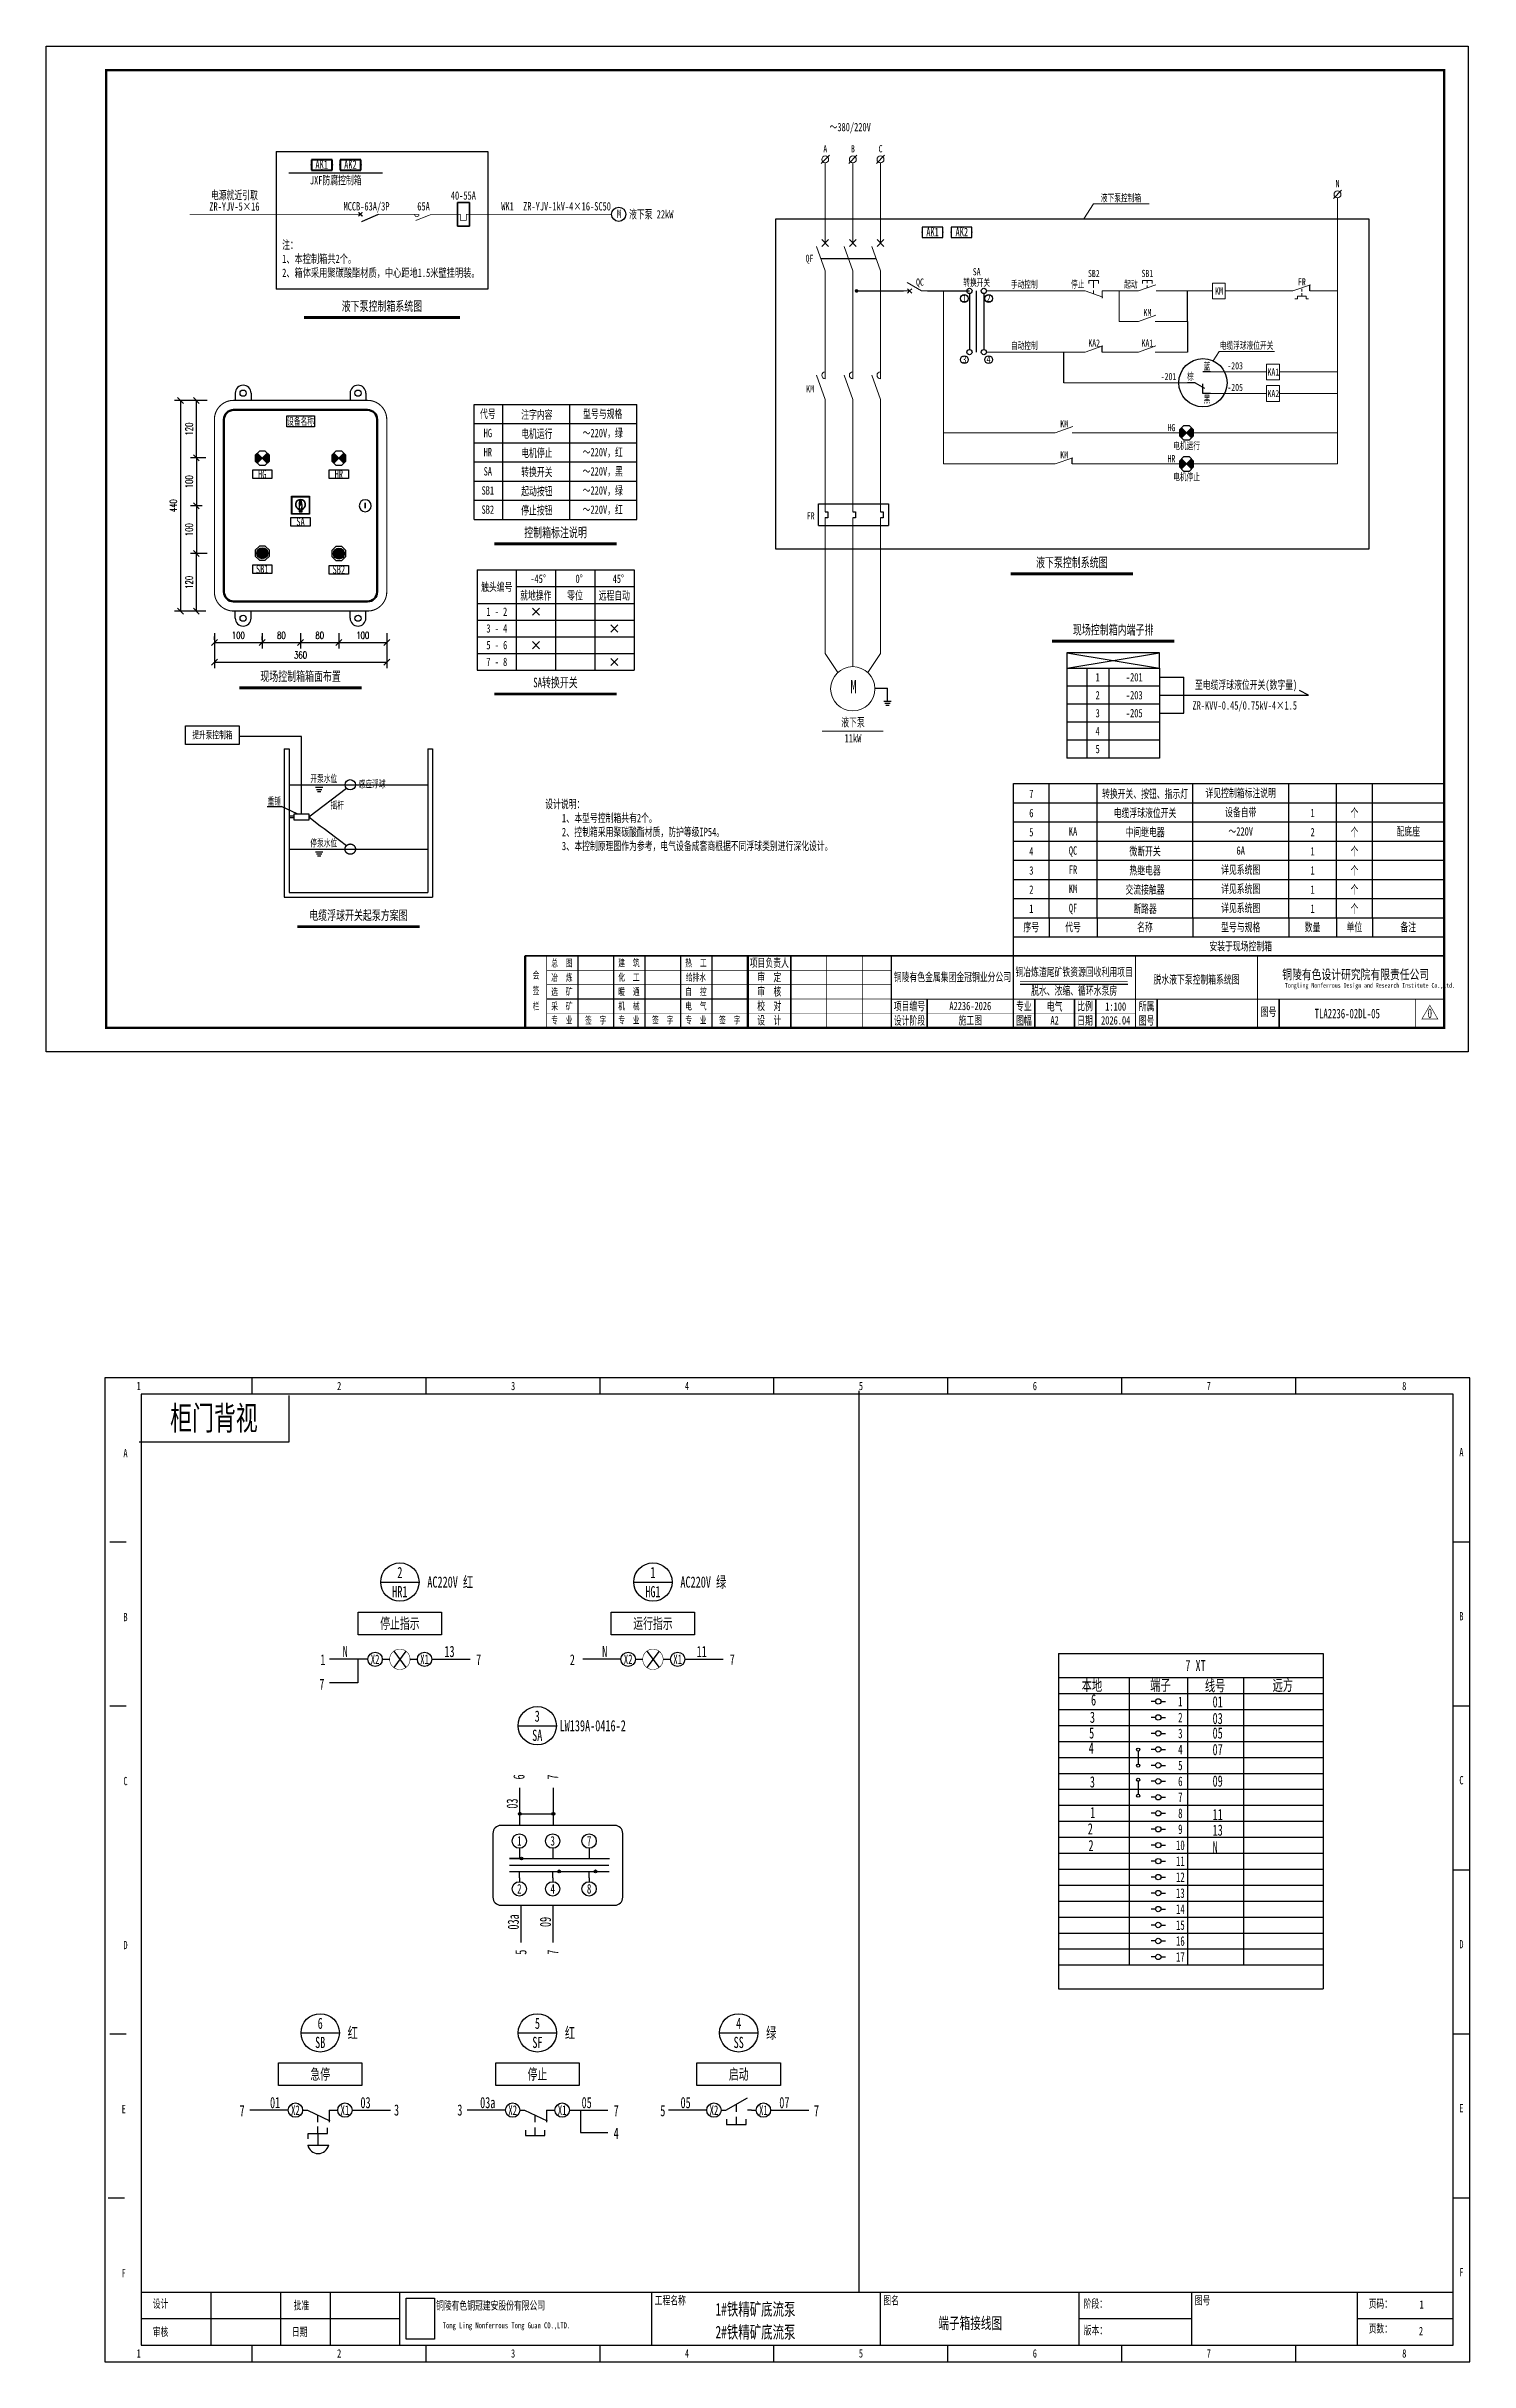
# Model space of a CAD drawing. Header units: millimetres. Extents: x 401220 to 2750366, y -101310 to 943175.
# Drawn here: x 1175571 to 1235034, y -44391 to 52326 of the extents above; entities that cross this region are included whole.
import ezdxf
from ezdxf.enums import TextEntityAlignment as Align

# ---------------------------------------------------------------- set-up
doc = ezdxf.new("R2010")
doc.units = ezdxf.units.MM
for name, pattern in [('DASHED', [0.75, 0.5, -0.25]), ('事故照明', [800, 600, 0, -200, 0]), ('常规', [20, 10, 0, 10]), ('接地线', [1460, 500, 500, -200, 60, -200])]:
    doc.linetypes.add(name, pattern=pattern)
for name, color, linetype, lineweight in [('01', 7, 'Continuous', 50), ('1轮廓实线层', 7, 'Continuous', 18), ('_0', 7, 'Continuous', 25), ('CAXA0层', 7, 'Continuous', 25), ('SW', 8, 'Continuous', 20)]:
    doc.layers.add(name, color=color, linetype=linetype, lineweight=lineweight)
for name, color, linetype in [('1', 7, 'Continuous'), ('4', 1, 'Continuous'), ('4虚线层', 6, 'DASHED'), ('MX', 3, 'Continuous'), ('TEXT', 4, 'Continuous'), ('动力平面导线层', 3, '常规'), ('动力平面设备层', 1, 'Continuous'), ('图框', 7, 'Continuous'), ('文字', 7, 'Continuous'), ('标注-照明', 7, 'Continuous'), ('照明平面导线层', 3, 'Continuous'), ('照明平面设备层', 1, 'Continuous'), ('电气-接地设计-接地线', 3, '接地线'), ('高低压系统', 4, 'Continuous')]:
    doc.layers.add(name, color=color, linetype=linetype)
doc.styles.add('DIM_FONT', font='txt.shx', dxfattribs={"width": 0.7, "bigfont": 'hzdx.shx'})
doc.styles.add('HZ', font='simsun.ttf', dxfattribs={"width": 0.75})
doc.styles.add('ROM-S', font='NSimSun.ttf', dxfattribs={"width": 0.67})
doc.styles.add('标准', font='NSimSun.ttf', dxfattribs={"width": 0.667})
doc.dimstyles.new('副本 DIM20', dxfattribs={"dimtxt": 300, "dimasz": 2, "dimexe": 250, "dimexo": 300, "dimgap": 150, "dimtad": 1, "dimdec": 4, "dimlfac": 0.05, "dimzin": 0, "dimdsep": 46, "dimtxsty": 'DIM_FONT', "dimblk1": '_DIMX', "dimblk2": '_DIMX', "dimsah": 1, "dimcen": 0.09, "dimadec": 0, "dimazin": 0, "dimtfac": 1, "dimtdec": 4, "dimtix": 1, "dimtmove": 2, "dimatfit": 3, "dimldrblk": '_DIMX', "dimfxl": 250, "dimtolj": 1, "dimtzin": 0, "dimarcsym": 0})

msp = doc.modelspace()

# ---------------------------------------------------------------- texts
at = {"style": 'ROM-S', "width": 0.67}
for s, p in [('1', (1179432.79543, -3909.92986)), ('2', (1187805.80155, -3909.92986)), ('3', (1195071.6333, -3909.92986)), ('4', (1202337.46505, -3909.92986)), ('5', (1209603.2968, -3909.92986)), ('6', (1216869.12855, -3909.92986)), ('7', (1224134.9603, -3909.92986)), ('8', (1232300.37122, -3909.92986)), ('A', (1178879.20825, -6712.46497)), ('A', (1234687.71594, -6677.86577)), ('B', (1178879.20825, -13563.10633)), ('B', (1234687.71594, -13528.50714)), ('C', (1178879.20825, -20413.7477)), ('C', (1234687.71594, -20379.1485)), ('D', (1178879.20825, -27264.38907)), ('D', (1234687.71594, -27229.78987)), ('E', (1178810.00985, -34115.03043)), ('E', (1234687.71594, -34080.43123)), ('F', (1178810.00985, -40965.6718)), ('F', (1234687.71594, -40931.0726)), ('1', (1179432.79543, -44321.79408)), ('2', (1187805.80155, -44321.79408)), ('3', (1195071.6333, -44321.79408)), ('4', (1202337.46505, -44321.79408)), ('5', (1209603.2968, -44321.79408)), ('6', (1216869.12855, -44321.79408)), ('7', (1224134.9603, -44321.79408)), ('8', (1232300.37122, -44321.79408))]:
    msp.add_text(s, height=346.68397, dxfattribs=at).set_placement(p, align=Align.BOTTOM_CENTER)
msp.add_text('柜门背视', height=1000.48873, dxfattribs=at).set_placement((1182575.26497, -4953.67677), align=Align.MIDDLE)
for s, height, p in [('2', 466.89474, (1190341.25232, -11423.68822)), ('1', 466.89474, (1200913.83744, -11423.68822)), ('HR1', 466.894741, (1190341.25232, -12224.0792)), ('HG1', 466.894741, (1200913.83744, -12224.0792)), ('停止指示', 450.219929, (1190341.25232, -13550.2131)), ('运行指示', 450.219929, (1200913.83744, -13551.21865)), ('1', 450.21993, (1187124.70424, -15067.52519)), ('X2', 400.195492, (1189306.0803, -15052.1274)), ('X1', 400.195492, (1191373.75701, -15052.1274)), ('7', 450.21993, (1193631.6867, -15067.52519)), ('2', 450.21993, (1197547.33158, -15067.52519)), ('X2', 400.195492, (1199878.66542, -15052.1274)), ('X1', 400.195492, (1201946.34213, -15052.1274)), ('7', 450.21993, (1204225.824, -15067.52519)), ('7 XT', 466.894741, (1223578.97995, -15313.0177)), ('7', 450.21993, (1187083.96874, -16088.60814)), ('3', 466.89474, (1196079.49786, -17424.59913)), ('3', 466.89474, (1219274.54458, -17471.94848)), ('6', 466.89474, (1219320.63246, -16744.20174)), ('2', 400.19549, (1222946.01802, -17480.74328)), ('1', 400.19549, (1222946.01801, -16813.75079)), ('SA', 466.894741, (1196079.49786, -18224.99011)), ('5', 466.89474, (1219240.26521, -18126.7955)), ('3', 400.19549, (1222946.01804, -18147.73577)), ('@N421', 0.133398, (1223245.48376, -18147.73577)), ('4', 466.89474, (1219225.03298, -18756.34772)), ('4', 400.19549, (1222946.01806, -18814.72825)), ('5', 400.19549, (1222946.01808, -19481.72074)), ('3', 466.89474, (1219270.77041, -20171.2412)), ('6', 400.19549, (1222946.01809, -20148.71323)), ('1', 466.89474, (1219286.35856, -21449.8874)), ('7', 400.19549, (1222946.01811, -20815.70571)), ('2', 466.89474, (1219184.98637, -22130.17447)), ('8', 400.19549, (1222946.01813, -21482.6982)), ('9', 400.19549, (1222946.01815, -22149.69069)), ('2', 466.89474, (1219214.00276, -22830.54006)), ('10', 400.195492, (1222946.01817, -22816.68317)), ('11', 400.195492, (1222946.01818, -23483.67566)), ('12', 400.195492, (1222946.0182, -24150.66815)), ('13', 400.195492, (1222946.01822, -24817.66096)), ('14', 400.195492, (1222946.01824, -25484.65345)), ('15', 400.195492, (1222946.01826, -26151.64593)), ('16', 400.195492, (1222946.01824, -26818.63842)), ('17', 400.195492, (1222946.01826, -27485.63091)), ('SB', 466.894741, (1187013.32363, -31054.92894)), ('6', 466.89474, (1187013.32363, -30254.53796)), ('SF', 466.894741, (1196088.2964, -31054.92894)), ('5', 466.89474, (1196088.2964, -30254.53796)), ('SS', 466.894741, (1204496.41802, -31054.92894)), ('4', 466.89474, (1204496.41802, -30254.53796)), ('急停', 450.219929, (1187013.32363, -32382.06839)), ('停止', 450.219929, (1196088.2964, -32382.06839)), ('启动', 450.219929, (1204496.41802, -32382.06839)), ('X2', 400.195492, (1185978.15161, -33882.97714)), ('X1', 400.195492, (1188045.82832, -33882.97714)), ('X2', 400.195492, (1195053.12438, -33882.97714)), ('X1', 400.195492, (1197120.80109, -33882.97714)), ('X2', 400.195492, (1203461.246, -33882.97714)), ('X1', 400.195492, (1205528.92271, -33882.97714)), ('端子箱接线图', 485.357561, (1214167.12508, -42778.76669))]:
    msp.add_text(s, height=height, dxfattribs=at).set_placement(p, align=Align.MIDDLE_CENTER)
for s, height, p in [(' AC220V 红', 466.894741, (1191275.0418, -11823.88371)), (' AC220V 绿', 466.894741, (1201847.62692, -11823.88371)), ('LW139A-0416-2', 466.8947408, (1197013.28734, -17824.79462)), (' 红', 466.894741, (1187947.11312, -30654.73345)), (' 红', 466.894741, (1197022.08589, -30654.73345)), (' 绿', 466.894741, (1205430.20751, -30654.73345))]:
    msp.add_text(s, height=height, dxfattribs=at).set_placement(p, align=Align.MIDDLE_LEFT)
for s, height, p in [('N', 466.89474, (1188056.84073, -14956.3412)), ('13', 466.894741, (1192412.92901, -14956.3412)), ('N', 466.89474, (1198899.17253, -14956.3412)), ('11', 466.894741, (1202951.76889, -14956.3412)), ('1', 400.19549, (1195332.29395, -22836.15908)), ('3', 400.19549, (1196726.11421, -22836.15908)), ('7', 400.19549, (1198247.38129, -22836.15908)), ('2', 400.19549, (1195332.29395, -24836.45629)), ('4', 400.19549, (1196726.11421, -24836.45629)), ('8', 400.19549, (1198247.38129, -24836.45629)), ('1', 346.68397, (1233026.9544, -42176.64375)), ('2', 346.68397, (1232999.29911, -43283.81812))]:
    msp.add_text(s, height=height, dxfattribs=at).set_placement(p, align=Align.CENTER)
for s, height, rotation, p in [('本地', 466.894741, 359.9999984659, (1219251.261, -16372.71851)), ('端子', 466.894741, 359.9999984659, (1222115.77003, -16359.60435)), ('线号', 466.894741, 359.9999984659, (1224398.84818, -16386.1209)), ('远方', 466.894741, 359.9999984659, (1227227.55578, -16368.37915)), (' 01', 466.894741, 359.9999984659, (1224398.84818, -17059.51221)), (' 03', 466.894741, 359.9999984659, (1224398.84818, -17755.67675)), (' 05', 466.894741, 359.9999984659, (1224398.84818, -18363.67424)), (' 07', 466.894741, 359.9999984659, (1224398.84818, -19055.00081)), ('6', 466.89474, 89.9999984659, (1195548.43656, -19963.48626)), ('7', 466.89474, 89.9999984659, (1196965.82786, -19970.93601)), (' 09', 466.894741, 359.9999984659, (1224398.84818, -20369.59929)), ('03', 466.894741, 89.9999984659, (1195265.52117, -21078.90085)), (' 11', 466.894741, 359.9999984659, (1224398.84818, -21768.70269)), (' 13', 466.894741, 359.9999984659, (1224398.84818, -22419.27884)), ('N', 466.89474, 359.9999984659, (1224398.84811, -23128.59676)), ('03a', 466.894741, 89.9999984659, (1195311.62997, -26022.41302)), ('09', 466.894741, 89.9999984659, (1196652.54872, -26022.41302)), ('5', 466.89474, 89.9999984659, (1195629.6727, -27284.96069)), ('7', 466.89474, 89.9999984659, (1196965.82786, -27284.96069)), ('7', 466.89474, 359.9999984659, (1183752.08344, -34139.04329)), ('01', 466.894741, 359.9999984659, (1185129.61985, -33800.53623)), ('03', 466.894741, 359.9999984659, (1188906.23355, -33800.53623)), ('3', 466.89474, 359.9999984659, (1190202.29863, -34109.32723)), ('3', 466.89474, 359.9999984659, (1192846.83169, -34109.32723)), ('03a', 466.894741, 359.9999984659, (1194012.81628, -33800.53623)), ('05', 466.894741, 359.9999984659, (1198146.04348, -33800.53623)), ('7', 466.89474, 359.9999984659, (1199377.8302, -34139.04329)), ('5', 466.89474, 359.9999984659, (1201324.88834, -34139.04329)), ('05', 466.894741, 359.9999984659, (1202278.49186, -33800.53623)), ('07', 466.894741, 359.9999984659, (1206404.03243, -33800.53623)), ('7', 466.89474, 359.9999984659, (1207745.63934, -34139.04329)), ('4', 466.89474, 359.9999984659, (1199377.8302, -35083.47422))]:
    msp.add_text(s, height=height, rotation=rotation, dxfattribs=at).set_placement(p, align=Align.CENTER)
for s, p in [('设计', (1180020.98181, -42245.84215)), ('批准', (1185902.84561, -42315.04055)), ('工程名称', (1200988.0963, -42107.44536)), ('图名', (1210537.47517, -42107.44536)), ('阶段：', (1218910.48128, -42245.84215)), ('图号', (1223546.77392, -42107.44536)), ('页码：', (1230812.60568, -42245.84215)), ('审核', (1180020.98181, -43422.21491)), ('日期', (1185833.64721, -43422.21491)), ('版本：', (1218910.48128, -43353.01651)), ('页数：', (1230812.60568, -43283.81812))]:
    msp.add_text(s, height=346.683972, dxfattribs=at).set_placement(p, align=Align.BOTTOM_LEFT)
for s, height, p in [('铜陵有色铜冠建安股份有限公司', 346.6839721, (1191855.41803, -41870.16096)), ('Tong Ling Nonferrous Tong Guan CO.,LTD.', 249.6124599, (1192132.21162, -42750.32583))]:
    msp.add_text(s, height=height, dxfattribs=at).set_placement(p, align=Align.TOP_LEFT)
at = {"layer": 'SW', "color": 7, "linetype": 'Continuous', "lineweight": 25, "style": '标准', "width": 0.667}
for s, p in [('AK1', (1187075.86173, 47210.17605)), ('AK2', (1188275.86173, 47210.17605)), ('JXF防腐控制箱', (1187662.37071, 46559.1248)), ('ZR-YJV-5×16', (1183428.8421, 45461.40693)), ('电源就近引取', (1183428.8421, 45934.40693)), ('MCCB-63A/3P', (1188948.7727, 45468.82794)), ('液下泵 22kW', (1200842.65471, 45136.30921))]:
    msp.add_text(s, height=350, dxfattribs=at).set_placement(p, align=Align.CENTER)
at = {"layer": 'SW', "color": 0, "linetype": 'Continuous', "lineweight": 25, "style": '标准', "width": 0.667}
for s, p in [('65A', (1191330.75428, 45468.82794)), ('40-55A', (1192993.85339, 45919.53615))]:
    msp.add_text(s, height=350, dxfattribs=at).set_placement(p, align=Align.CENTER)
at = {"layer": 'SW', "color": 7, "linetype": 'Continuous', "lineweight": 25, "style": '标准', "width": 0.667}
for s, p in [('WK1', (1194577.31929, 45468.86308)), ('ZR-YJV-1kV-4×16-SC50', (1195490.0184, 45468.86308))]:
    msp.add_text(s, height=350, dxfattribs=at).set_placement(p)
at = {"layer": 'SW', "color": 1, "linetype": 'Continuous', "lineweight": 25, "style": '标准', "width": 0.667}
msp.add_text('M', height=350, dxfattribs=at).set_placement((1199499.20201, 45149.87981), align=Align.CENTER)
at = {"layer": 'SW', "color": 7, "linetype": 'ByBlock', "lineweight": 25, "style": '标准', "width": 0.667}
for s, height, p in [('AK1', 350, (1212594.71289, 44395.554)), ('AK2', 350, (1213815.46539, 44395.554)), ('设备名称', 300, (1186190.52805, 36508.68397)), ('代号', 350, (1194015.3853, 36797.85991)), ('注字内容', 350, (1196063.32457, 36766.94647)), ('型号与规格', 350, (1198816.18735, 36797.85991)), ('HG', 350, (1194015.3853, 35997.85991)), ('电机运行', 350, (1196063.32457, 35966.94647)), ('～220V，绿', 350, (1198816.18735, 35997.85991)), ('HR', 350, (1194015.3853, 35197.85991)), ('电机停止', 350, (1196063.32457, 35166.94647)), ('～220V，红', 350, (1198816.18735, 35197.85991)), ('HG', 350, (1184592.02826, 34279.49451)), ('HR', 350, (1187792.02826, 34279.49451)), ('SB1', 350, (1194015.3853, 33597.85991)), ('SA', 350, (1194015.3853, 34397.85991)), ('起动按钮', 350, (1196063.32457, 33566.94647)), ('转换开关', 350, (1196063.32457, 34366.94647)), ('～220V，黑', 350, (1198816.18735, 34397.85991)), ('～220V，绿', 350, (1198816.18735, 33597.85991)), ('SB2', 350, (1194015.3853, 32797.85991)), ('停止按钮', 350, (1196063.32457, 32766.94647)), ('～220V，红', 350, (1198816.18735, 32797.85991)), ('SA', 350, (1186190.67034, 32295.01469)), ('SB1', 350, (1184592.02826, 30310.53487)), ('SB2', 350, (1187792.02826, 30295.01726)), ('-45°', 350, (1196116.7342, 29910.58395)), ('0°', 350, (1197831.37845, 29910.58395)), ('45°', 350, (1199470.02532, 29910.58395)), ('触头编号', 350, (1194390.50326, 29564.94175)), ('就地操作', 350, (1196020.68471, 29212.40837)), ('零位', 350, (1197660.06647, 29212.40837)), ('远程自动', 350, (1199299.44823, 29212.40837)), ('3 - 4', 350, (1194390.50326, 27837.45458)), ('1 - 2', 350, (1194390.50326, 28535.63016)), ('5 - 6', 350, (1194390.50326, 27139.279)), ('7 - 8', 350, (1194390.50326, 26441.10341)), ('1', 350, (1219491.86191, 25796.86649)), ('-201', 350, (1221021.15497, 25796.86649)), ('2', 350, (1219491.86191, 25047.06396)), ('-203', 350, (1221021.15497, 25047.06396)), ('至电缆浮球液位开关(数字量)', 350, (1225692.92871, 25479.17369)), ('3', 350, (1219491.86191, 24297.26143)), ('-205', 350, (1221021.15497, 24297.26143)), ('ZR-KVV-0.45/0.75kV-4×1.5', 350, (1225635.95365, 24619.23625)), ('4', 350, (1219491.86191, 23547.45891)), ('5', 350, (1219491.86191, 22797.65638)), ('转换开关、按钮、指示灯', 350, (1221471.2059, 20926.80844)), ('详见控制箱标注说明', 350, (1225467.34855, 20957.72188)), ('7', 350, (1216721.2059, 20926.80844)), ('6', 350, (1216721.2059, 20126.80844)), ('电缆浮球液位开关', 350, (1221471.2059, 20126.80844)), ('设备自带', 350, (1225467.34855, 20157.72188)), ('1', 350, (1228471.2059, 20126.80844)), ('个', 350, (1230221.2059, 20126.80844)), ('5', 350, (1216721.2059, 19326.80844)), ('KA', 350, (1218462.34855, 19357.72188)), ('中间继电器', 350, (1221471.2059, 19326.80844)), ('～220V', 350, (1225467.34855, 19357.72188)), ('2', 350, (1228471.2059, 19326.80844)), ('个', 350, (1230221.2059, 19326.80844)), ('配底座', 350, (1232467.34855, 19357.72188)), ('4', 350, (1216721.2059, 18526.80844)), ('QC', 350, (1218462.34855, 18557.72188)), ('微断开关', 350, (1221471.2059, 18526.80844)), ('6A', 350, (1225467.34855, 18557.72188)), ('1', 350, (1228471.2059, 18526.80844)), ('个', 350, (1230221.2059, 18526.80844)), ('3', 350, (1216721.2059, 17726.80844)), ('FR', 350, (1218462.34855, 17757.72188)), ('热继电器', 350, (1221471.2059, 17726.80844)), ('详见系统图', 350, (1225467.34855, 17757.72188)), ('1', 350, (1228471.2059, 17726.80844)), ('个', 350, (1230221.2059, 17726.80844)), ('2', 350, (1216721.2059, 16926.80844)), ('1', 350, (1216721.2059, 16126.80844)), ('QF', 350, (1218462.34855, 16157.72188)), ('KM', 350, (1218462.34855, 16957.72188)), ('交流接触器', 350, (1221471.2059, 16926.80844)), ('断路器', 350, (1221471.2059, 16126.80844)), ('详见系统图', 350, (1225467.34855, 16957.72188)), ('详见系统图', 350, (1225467.34855, 16157.72188)), ('1', 350, (1228471.2059, 16926.80844)), ('1', 350, (1228471.2059, 16126.80844)), ('个', 350, (1230221.2059, 16926.80844)), ('个', 350, (1230221.2059, 16126.80844)), ('序号', 350, (1216719.34855, 15357.72188)), ('代号', 350, (1218462.34855, 15357.72188)), ('名称', 350, (1221467.34855, 15357.72188)), ('型号与规格', 350, (1225467.34855, 15357.72188)), ('数量', 350, (1228467.34855, 15357.72188)), ('单位', 350, (1230217.34855, 15357.72188)), ('备注', 350, (1232467.34855, 15357.72188)), ('安装于现场控制箱', 350, (1225467.34855, 14557.72188)), ('1#铁精矿底流泵', 525, (1205196.38397, -42461.84288)), ('2#铁精矿底流泵', 525, (1205196.38397, -43417.5258))]:
    msp.add_text(s, height=height, dxfattribs=at).set_placement(p, align=Align.CENTER)
at = {"layer": 'SW', "color": 2, "linetype": 'Continuous', "lineweight": 25, "style": '标准', "width": 0.667}
msp.add_text('液下泵控制箱系统图', height=400, dxfattribs=at).set_placement((1189593.66718, 41276.38288), align=Align.CENTER)
at = {"layer": 'SW', "color": 2, "linetype": 'ByBlock', "lineweight": 25, "style": '标准', "width": 0.667}
for s, p in [('控制箱标注说明', (1196843.82858, 31820.23185)), ('液下泵控制系统图', (1218412.56646, 30568.8916)), ('现场控制箱箱面布置', (1186193.38618, 25814.31354)), ('SA转换开关', (1196843.82858, 25550.87796)), ('电缆浮球开关起泵方案图', (1188610.87417, 15832.70519))]:
    msp.add_text(s, height=400, dxfattribs=at).set_placement(p, align=Align.CENTER)
at = {"layer": 'SW', "color": 3, "linetype": 'ByBlock', "lineweight": 25, "style": '标准', "width": 0.667}
msp.add_text('现场控制箱内端子排', height=400, dxfattribs=at).set_placement((1220141.02244, 27755.98173), align=Align.CENTER)
at = {"layer": 'SW', "color": 4, "linetype": 'ByBlock', "lineweight": 25, "style": '标准', "width": 0.667}
for s, p in [('液下泵', (1209270.58226, 23914.08249)), ('11kW', (1209270.58226, 23250.52775))]:
    msp.add_text(s, height=350, dxfattribs=at).set_placement(p, align=Align.CENTER)
at = {"layer": 'SW', "color": 4, "linetype": 'Continuous', "lineweight": 25, "style": '标准', "width": 0.667}
for s, height, p in [('铜陵有色金属集团金冠铜业分公司', 350, (1213425.05906, 13272.66982)), ('铜冶炼渣尾矿铁资源回收利用项目', 350, (1218508.72952, 13484.21621)), ('脱水液下泵控制箱系统图', 350, (1223622.11731, 13171.89334)), ('脱水、浓缩、循环水泵房', 350, (1218508.72952, 12702.95398)), ('A2236-2026', 350, (1214170.62962, 12065.38677)), ('施工图', 350, (1214170.62962, 11464.95837)), ('电气', 350, (1217695.3824, 12044.66042)), ('A2', 350, (1217695.3824, 11464.95837)), ('2026.04', 350, (1220245.3824, 11464.95837)), ('1:100', 350, (1220245.3824, 12044.66042)), ('TLA2236-02DL-05', 400, (1229920.5203, 11721.45096)), ('0', 400, (1233368.97838, 11732.94077))]:
    msp.add_text(s, height=height, dxfattribs=at).set_placement(p, align=Align.CENTER)
at = {"layer": 'SW', "color": 0, "linetype": 'Continuous', "lineweight": 25, "insert": (1185423.40373, 44208.67863), "char_height": 350, "width": 8834.8706464, "attachment_point": 1, "style": '标准'}
msp.add_mtext('注：\\P{\\fNSimSun|b0|i0|c134|p34;\\W0.7;1、本控制箱共2个。\\P2、箱体采用聚碳酸酯材质，中心距地1.5米壁挂明装。}', dxfattribs=at)
at = {"layer": 'SW', "color": 0, "linetype": 'ByBlock', "lineweight": 25, "insert": (1196411.75492, 20848.65765), "char_height": 350, "width": 23102.543168, "attachment_point": 1, "style": '标准'}
msp.add_mtext('设计说明：\\P{\\W0.7;    1、\\W0.667;\\C7;本型号控制箱共有2个。\\P\\W0.7;\\C0;    2、\\W0.667;\\C7;控制箱采用聚碳酸酯材质，防护等级IP54。\\P\\W0.7;\\C0;    3、\\W0.667;\\C7;本控制原理图作为参考，电气设备成套商根据不同浮球类别进行深化设计。}', dxfattribs=at)
at = {"layer": 'TEXT', "color": 7, "linetype": 'ByBlock', "ltscale": 100, "style": '标准', "width": 0.667}
for s, height, p in [('～380/220V', 350, (1209154.0248, 48776.75746)), ('A', 300, (1208112.21839, 47896.31622)), ('B', 300, (1209267.08399, 47896.31622)), ('C', 300, (1210421.94959, 47896.31622)), ('N', 300, (1229513.66819, 46436.55875)), ('QF', 300, (1207452.90132, 43318.18489)), ('QC', 300, (1212068.7823, 42327.90276)), ('转换开关', 300, (1214438.18473, 42310.14197)), ('SA', 300, (1214438.18473, 42759.18256)), ('手动控制', 300, (1216426.83635, 42233.69382)), ('停止', 300, (1218654.80224, 42238.373)), ('SB2', 300, (1219332.30054, 42687.93471)), ('起动', 300, (1220878.17192, 42238.373)), ('SB1', 300, (1221570.35666, 42687.93471)), ('FR', 300, (1228023.68782, 42336.91057)), ('1', 300, (1213927.72904, 41653.0423)), ('2', 300, (1214932.77895, 41653.0423)), ('KM', 300, (1224563.86804, 41957.22607)), ('KM', 300, (1221570.35666, 41058.78638)), ('自动控制', 300, (1216426.83635, 39677.44544)), ('KA2', 300, (1219346.98698, 39780.66219)), ('KA1', 300, (1221570.35666, 39780.66219)), ('3', 300, (1213927.72904, 39096.79392)), ('4', 300, (1214932.77895, 39096.79392)), ('棕', 300, (1223366.29084, 38385.56704)), ('蓝', 300, (1224059.87295, 38816.18218)), ('KA1', 300, (1226833.25449, 38572.71895)), ('KM', 300, (1207478.67957, 37867.22536)), ('黑', 300, (1224059.87295, 37438.36983)), ('KA2', 300, (1226833.25449, 37670.76226)), ('KM', 300, (1218092.39117, 36408.48776)), ('HG', 300, (1222571.88464, 36251.37452)), ('电机运行', 300, (1223208.08708, 35490.74648)), ('KM', 300, (1218092.30505, 35108.48776)), ('HR', 300, (1222571.79851, 34951.37452)), ('电机停止', 300, (1223208.00095, 34190.74648)), ('FR', 300, (1207503.04406, 32562.42512)), ('M', 550, (1209291.91056, 25303.31624))]:
    msp.add_text(s, height=height, dxfattribs=at).set_placement(p, align=Align.CENTER)
at = {"layer": 'TEXT', "color": 4, "linetype": 'ByBlock', "ltscale": 100, "style": '标准', "width": 0.667}
for s, p in [('液下泵控制箱', (1220465.6063, 45844.80445)), ('提升泵控制箱', (1182509.03985, 23412.78316))]:
    msp.add_text(s, height=300, dxfattribs=at).set_placement(p, align=Align.CENTER)
at = {"layer": 'TEXT', "color": 6, "linetype": 'ByBlock', "ltscale": 100, "style": '标准', "width": 0.667}
msp.add_text('电缆浮球液位开关', height=300, dxfattribs=at).set_placement((1225711.27919, 39682.39702), align=Align.CENTER)
at = {"layer": 'TEXT', "color": 2, "linetype": 'ByBlock', "ltscale": 100, "style": '标准', "width": 0.667}
for s, p in [('-203', (1225235.93338, 38833.66479)), ('-201', (1222450.6224, 38383.79933)), ('-205', (1225235.93338, 37931.7081)), ('开泵水位', (1187161.73318, 21589.37543)), ('停泵水位', (1187161.73318, 18900.39922))]:
    msp.add_text(s, height=300, dxfattribs=at).set_placement(p, align=Align.CENTER)
at = {"layer": 'TEXT', "color": 0, "linetype": 'ByBlock', "ltscale": 100, "style": '标准', "width": 0.667}
for s, p in [('感应浮球', (1189180.61682, 21364.92371)), ('重锤', (1185097.71409, 20645.489)), ('摇杆', (1187725.54759, 20479.676))]:
    msp.add_text(s, height=300, dxfattribs=at).set_placement(p, align=Align.CENTER)

# ---------------------------------------------------------------- blocks, each defined once
blk = doc.blocks.new('HHG')
at = {"layer": '01', "color": 3, "lineweight": 30}
for p, q in [((320, 0), (0, 0)), ((320, 0), (708, -224)), ((959, 450), (640, 450)), ((640, -452), (640, -42)), ((959, -452), (640, -452))]:
    blk.add_line(p, q, dxfattribs=at)
blk = doc.blocks.new('*U177')
at = {"layer": '1轮廓实线层'}
for p, q in [((0, 5), (-3.5, 11.06)), ((0, 10), (-0.88, 10.88)), ((0, 10), (-0.88, 9.12)), ((0, 15), (0, 10)), ((0, 10), (0.88, 10.88)), ((0, 10), (0.88, 9.12)), ((0, 5), (0, 0))]:
    blk.add_line(p, q, dxfattribs=at)
blk = doc.blocks.new('PLA1')
at = {"color": 0, "linetype": 'ByBlock', "lineweight": -2}
for p, q in [((-500, 500), (-500, 0)), ((500, 500), (-500, 500)), ((-500, 0), (500, 0)), ((500, 0), (500, 500))]:
    blk.add_line(p, q, dxfattribs=at)
for p in [(-500, 250), (0, 500), (0, 0), (500, 250)]:
    blk.add_point(p, dxfattribs=at)
blk = doc.blocks.new('_Oblique')
at = {"color": 0, "linetype": 'ByBlock', "lineweight": -2}
blk.add_line((-0.5, -0.5), (0.5, 0.5), dxfattribs=at)
blk = doc.blocks.new('*D178')
at = {"layer": '1', "color": 3, "linetype": 'ByBlock', "lineweight": -2}
for p, q in [((1181912, 37537), (1180925, 37537)), ((1181175, 37537), (1181175, 28737)), ((1181912, 28737), (1180925, 28737))]:
    blk.add_line(p, q, dxfattribs=at)
at = {"layer": 'Defpoints', "color": 0, "linetype": 'ByBlock'}
for p in [(1182212, 37537), (1181175, 28737), (1182212, 28737)]:
    blk.add_point(p, dxfattribs=at)
at = {"layer": '1', "color": 3, "linetype": 'ByBlock', "lineweight": -2, "xscale": 250, "yscale": 250, "zscale": 250}
for p, rotation in [((1181175, 37537), 90), ((1181175, 28737), 270)]:
    blk.add_blockref('_Oblique', p, dxfattribs=dict(at, rotation=rotation))
at = {"layer": '1', "color": 7, "linetype": 'ByBlock', "insert": (1180875, 33137), "char_height": 300, "attachment_point": 5, "rotation": 90, "style": 'DIM_FONT'}
blk.add_mtext('\\A1;440', dxfattribs=at)
blk = doc.blocks.new('_DIMX')
blk.add_line((-150, 0), (150, 0))
at = {"const_width": 50}
blk.add_lwpolyline([(-70, -70), (70, 70)], dxfattribs=at)
blk = doc.blocks.new('*D179')
at = {"layer": '1', "color": 3, "linetype": 'ByBlock', "lineweight": -2}
for p, q in [((1182293, 31137), (1181589, 31137)), ((1181839, 28737), (1181839, 31137)), ((1182235, 28737), (1181589, 28737))]:
    blk.add_line(p, q, dxfattribs=at)
at = {"layer": 'Defpoints', "color": 0, "linetype": 'ByBlock'}
for p in [(1181839, 31137), (1182593, 31137), (1182535, 28737)]:
    blk.add_point(p, dxfattribs=at)
at = {"layer": '1', "color": 3, "linetype": 'ByBlock', "lineweight": -2, "xscale": 250, "yscale": 250, "zscale": 250}
for p, rotation in [((1181839, 31137), 90), ((1181839, 28737), 270)]:
    blk.add_blockref('_Oblique', p, dxfattribs=dict(at, rotation=rotation))
at = {"layer": '1', "color": 7, "linetype": 'ByBlock', "insert": (1181539, 29937), "char_height": 300, "attachment_point": 5, "rotation": 90, "style": 'DIM_FONT'}
blk.add_mtext('\\A1;120', dxfattribs=at)
blk = doc.blocks.new('*D180')
at = {"layer": '1', "color": 3, "linetype": 'ByBlock', "lineweight": -2}
for p, q in [((1182018, 33137), (1181589, 33137)), ((1181839, 33137), (1181839, 31137)), ((1182080, 31137), (1181589, 31137))]:
    blk.add_line(p, q, dxfattribs=at)
at = {"layer": 'Defpoints', "color": 0, "linetype": 'ByBlock'}
for p in [(1182318, 33137), (1181839, 31137), (1182380, 31137)]:
    blk.add_point(p, dxfattribs=at)
at = {"layer": '1', "color": 3, "linetype": 'ByBlock', "lineweight": -2, "xscale": 250, "yscale": 250, "zscale": 250}
for p, rotation in [((1181839, 33137), 90), ((1181839, 31137), 270)]:
    blk.add_blockref('_Oblique', p, dxfattribs=dict(at, rotation=rotation))
at = {"layer": '1', "color": 7, "linetype": 'ByBlock', "insert": (1181539, 32137), "char_height": 300, "attachment_point": 5, "rotation": 90, "style": 'DIM_FONT'}
blk.add_mtext('\\A1;100', dxfattribs=at)
blk = doc.blocks.new('*D181')
at = {"layer": '1', "color": 3, "linetype": 'ByBlock', "lineweight": -2}
for p, q in [((1182018, 35137), (1181589, 35137)), ((1181839, 35137), (1181839, 33137)), ((1182080, 33137), (1181589, 33137))]:
    blk.add_line(p, q, dxfattribs=at)
at = {"layer": 'Defpoints', "color": 0, "linetype": 'ByBlock'}
for p in [(1182318, 35137), (1181839, 33137), (1182380, 33137)]:
    blk.add_point(p, dxfattribs=at)
at = {"layer": '1', "color": 3, "linetype": 'ByBlock', "lineweight": -2, "xscale": 250, "yscale": 250, "zscale": 250}
for p, rotation in [((1181839, 35137), 90), ((1181839, 33137), 270)]:
    blk.add_blockref('_Oblique', p, dxfattribs=dict(at, rotation=rotation))
at = {"layer": '1', "color": 7, "linetype": 'ByBlock', "insert": (1181539, 34137), "char_height": 300, "attachment_point": 5, "rotation": 90, "style": 'DIM_FONT'}
blk.add_mtext('\\A1;100', dxfattribs=at)
blk = doc.blocks.new('*D182')
at = {"layer": '1', "color": 3, "linetype": 'ByBlock', "lineweight": -2}
for p, q in [((1182293, 37537), (1181589, 37537)), ((1181839, 35137), (1181839, 37537)), ((1182235, 35137), (1181589, 35137))]:
    blk.add_line(p, q, dxfattribs=at)
at = {"layer": 'Defpoints', "color": 0, "linetype": 'ByBlock'}
for p in [(1181839, 37537), (1182593, 37537), (1182535, 35137)]:
    blk.add_point(p, dxfattribs=at)
at = {"layer": '1', "color": 3, "linetype": 'ByBlock', "lineweight": -2, "xscale": 250, "yscale": 250, "zscale": 250}
for p, rotation in [((1181839, 37537), 90), ((1181839, 35137), 270)]:
    blk.add_blockref('_Oblique', p, dxfattribs=dict(at, rotation=rotation))
at = {"layer": '1', "color": 7, "linetype": 'ByBlock', "insert": (1181539, 36337), "char_height": 300, "attachment_point": 5, "rotation": 90, "style": 'DIM_FONT'}
blk.add_mtext('\\A1;120', dxfattribs=at)
blk = doc.blocks.new('*D183')
at = {"layer": '1', "color": 3, "linetype": 'ByBlock', "lineweight": -2}
for p, q in [((1186192, 27814), (1186192, 27169)), ((1186192, 27419), (1187793, 27419)), ((1187793, 27814), (1187793, 27169))]:
    blk.add_line(p, q, dxfattribs=at)
at = {"layer": 'Defpoints', "color": 0, "linetype": 'ByBlock'}
for p in [(1186192, 28114), (1187793, 28114), (1187793, 27419)]:
    blk.add_point(p, dxfattribs=at)
at = {"layer": '1', "color": 3, "linetype": 'ByBlock', "lineweight": -2, "xscale": 250, "yscale": 250, "zscale": 250, "rotation": 180}
blk.add_blockref('_Oblique', (1186192, 27419), dxfattribs=at)
at = {"layer": '1', "color": 3, "linetype": 'ByBlock', "lineweight": -2, "xscale": 250, "yscale": 250, "zscale": 250}
blk.add_blockref('_Oblique', (1187793, 27419), dxfattribs=at)
at = {"layer": '1', "color": 7, "linetype": 'ByBlock', "insert": (1186993, 27719), "char_height": 300, "attachment_point": 5, "style": 'DIM_FONT'}
blk.add_mtext('\\A1;80', dxfattribs=at)
blk = doc.blocks.new('*D184')
at = {"layer": '1', "color": 3, "linetype": 'ByBlock', "lineweight": -2}
for p, q in [((1187793, 27814), (1187793, 27169)), ((1187793, 27419), (1189793, 27419)), ((1189793, 27814), (1189793, 27169))]:
    blk.add_line(p, q, dxfattribs=at)
at = {"layer": 'Defpoints', "color": 0, "linetype": 'ByBlock'}
for p in [(1187793, 28114), (1189793, 28114), (1189793, 27419)]:
    blk.add_point(p, dxfattribs=at)
at = {"layer": '1', "color": 3, "linetype": 'ByBlock', "lineweight": -2, "xscale": 250, "yscale": 250, "zscale": 250, "rotation": 180}
blk.add_blockref('_Oblique', (1187793, 27419), dxfattribs=at)
at = {"layer": '1', "color": 3, "linetype": 'ByBlock', "lineweight": -2, "xscale": 250, "yscale": 250, "zscale": 250}
blk.add_blockref('_Oblique', (1189793, 27419), dxfattribs=at)
at = {"layer": '1', "color": 7, "linetype": 'ByBlock', "insert": (1188793, 27719), "char_height": 300, "attachment_point": 5, "style": 'DIM_FONT'}
blk.add_mtext('\\A1;100', dxfattribs=at)
blk = doc.blocks.new('*D185')
at = {"layer": '1', "color": 3, "linetype": 'ByBlock', "lineweight": -2}
for p, q in [((1182593, 27814), (1182593, 26353)), ((1189793, 27814), (1189793, 26353)), ((1182593, 26603), (1189793, 26603))]:
    blk.add_line(p, q, dxfattribs=at)
at = {"layer": 'Defpoints', "color": 0, "linetype": 'ByBlock'}
for p in [(1182593, 28114), (1189793, 28114), (1189793, 26603)]:
    blk.add_point(p, dxfattribs=at)
at = {"layer": '1', "color": 3, "linetype": 'ByBlock', "lineweight": -2, "xscale": 250, "yscale": 250, "zscale": 250, "rotation": 180}
blk.add_blockref('_Oblique', (1182593, 26603), dxfattribs=at)
at = {"layer": '1', "color": 3, "linetype": 'ByBlock', "lineweight": -2, "xscale": 250, "yscale": 250, "zscale": 250}
blk.add_blockref('_Oblique', (1189793, 26603), dxfattribs=at)
at = {"layer": '1', "color": 7, "linetype": 'ByBlock', "insert": (1186193, 26903), "char_height": 300, "attachment_point": 5, "style": 'DIM_FONT'}
blk.add_mtext('\\A1;360', dxfattribs=at)
blk = doc.blocks.new('*D186')
at = {"layer": '1', "color": 3, "linetype": 'ByBlock', "lineweight": -2}
for p, q in [((1182593, 27531), (1182593, 27669)), ((1182593, 27419), (1184593, 27419)), ((1184593, 27531), (1184593, 27669))]:
    blk.add_line(p, q, dxfattribs=at)
at = {"layer": 'Defpoints', "color": 0, "linetype": 'ByBlock'}
for p in [(1182593, 27231), (1184593, 27419), (1184593, 27231)]:
    blk.add_point(p, dxfattribs=at)
at = {"layer": '1', "color": 3, "linetype": 'ByBlock', "lineweight": -2, "xscale": 250, "yscale": 250, "zscale": 250, "rotation": 180}
blk.add_blockref('_Oblique', (1182593, 27419), dxfattribs=at)
at = {"layer": '1', "color": 3, "linetype": 'ByBlock', "lineweight": -2, "xscale": 250, "yscale": 250, "zscale": 250}
blk.add_blockref('_Oblique', (1184593, 27419), dxfattribs=at)
at = {"layer": '1', "color": 7, "linetype": 'ByBlock', "insert": (1183593, 27719), "char_height": 300, "attachment_point": 5, "style": 'DIM_FONT'}
blk.add_mtext('\\A1;100', dxfattribs=at)
blk = doc.blocks.new('*D187')
at = {"layer": '1', "color": 3, "linetype": 'ByBlock', "lineweight": -2}
for p, q in [((1184591, 27814), (1184591, 27169)), ((1184591, 27419), (1186192, 27419)), ((1186192, 27814), (1186192, 27169))]:
    blk.add_line(p, q, dxfattribs=at)
at = {"layer": 'Defpoints', "color": 0, "linetype": 'ByBlock'}
for p in [(1184591, 28114), (1186192, 28114), (1186192, 27419)]:
    blk.add_point(p, dxfattribs=at)
at = {"layer": '1', "color": 3, "linetype": 'ByBlock', "lineweight": -2, "xscale": 250, "yscale": 250, "zscale": 250, "rotation": 180}
blk.add_blockref('_Oblique', (1184591, 27419), dxfattribs=at)
at = {"layer": '1', "color": 3, "linetype": 'ByBlock', "lineweight": -2, "xscale": 250, "yscale": 250, "zscale": 250}
blk.add_blockref('_Oblique', (1186192, 27419), dxfattribs=at)
at = {"layer": '1', "color": 7, "linetype": 'ByBlock', "insert": (1185391, 27719), "char_height": 300, "attachment_point": 5, "style": 'DIM_FONT'}
blk.add_mtext('\\A1;80', dxfattribs=at)
blk = doc.blocks.new('JJH')
at = {"color": 3, "linetype": '常规', "lineweight": 35}
for p, q in [((-500, -500), (-500, 0)), ((500, 0), (-500, 0)), ((500, -500), (500, 0)), ((-500, -500), (500, -500))]:
    blk.add_line(p, q, dxfattribs=at)
at = {"color": 3, "linetype": '常规', "lineweight": 35, "const_width": 30}
blk.add_lwpolyline([(0, 100), (0, -125), (-250, -125), (-250, -375), (0, -375), (0, -600)], dxfattribs=at)
blk = doc.blocks.new('GGF')
at = {"layer": '照明平面导线层', "color": 3, "linetype": '常规', "lineweight": 25, "ltscale": 2, "const_width": 30}
for points in [[(0, 0), (0, -365)], [(0, -1065), (-261, -402)], [(0, -365), (0, -544)], [(0, -1065), (0, -1429)]]:
    blk.add_lwpolyline(points, dxfattribs=at)
blk.add_lwpolyline([(0, -544, -1.122007), (0, -365, -1.343832)], format="xyb", dxfattribs=at)
blk = doc.blocks.new('DYDQ0201')
at = {"color": 0}
for points, const_width in [([(0, 0), (0, -3.75)], 0.3), ([(0, -11.25), (-3.11, -4.12)], 0.5), ([(0.86, -4.61), (-0.86, -2.89)], 0.5), ([(-0.86, -4.61), (0.86, -2.89)], 0.5), ([(0, -11.25), (0, -15)], 0.3)]:
    blk.add_lwpolyline(points, dxfattribs=dict(at, const_width=const_width))
blk = doc.blocks.new('3')
at = {"layer": 'TEXT', "color": 7, "lineweight": 25, "style": 'HZ', "width": 0.75}
for s, height, p in [('铜陵有色设计研究院有限责任公司', 400, (221501, 249018)), ('Tongling Nonferrous Design and Research Institute Co.,Ltd.', 200, (221613, 248659))]:
    blk.add_text(s, height=height, dxfattribs=at).set_placement(p)
blk = doc.blocks.new('铜陵有色图签02')
at = {"layer": '图框', "linetype": 'Continuous', "lineweight": 50}
for p, q in [((-38401, 3003), (-38401, 1)), ((-29100, 3001), (-29100, 0))]:
    blk.add_line(p, q, dxfattribs=at)
at = {"layer": '图框', "color": 7, "linetype": 'Continuous', "lineweight": 25}
for p, q in [((-36201, 3010), (-36201, 9)), ((-34701, 3010), (-34701, 9)), ((-33401, 3017), (-33401, 16)), ((-31901, 3017), (-31901, 16)), ((-30601, 3017), (-30601, 16)), ((-29100, 1201), (-37501, 1201))]:
    blk.add_line(p, q, dxfattribs=at)
at = {"layer": '图框', "color": 7, "linetype": 'Continuous', "lineweight": 35}
for p, q in [((-27300, 3001), (-27300, 1)), ((-21600, 1197), (-21600, -3)), ((-17100, 1200), (-17100, 0)), ((-15450, 0), (-15450, 1200)), ((-14550, 1200), (-14550, 0)), ((-12000, 1201), (-12000, 1)), ((-6900, 1202), (-6900, 2))]:
    blk.add_line(p, q, dxfattribs=at)
at = {"layer": '图框', "lineweight": 25}
blk.add_line((-17723, 1830), (-13223, 1830), dxfattribs=at)
at = {"layer": '图框', "lineweight": 70, "const_width": 70}
blk.add_lwpolyline([(-17980, 3001), (0, 3001), (-38401, 3001)], dxfattribs=at)
at = {"layer": '图框', "color": 7, "linetype": 'Continuous', "lineweight": 25, "const_width": 25}
for points in [[(-37501, 3000), (-37501, 0)], [(-25800, 3001), (-25800, 1)], [(-24300, 3001), (-24300, 1)], [(-23100, 2401), (-37501, 2401)], [(-23100, 1801), (-37501, 1801)], [(-23100, 1201), (-29100, 1201)], [(-12900, 600), (-18000, 600), (-37501, 600)], [(-602, 943), (-932, 371), (-272, 371), (-602, 943)]]:
    blk.add_lwpolyline(points, dxfattribs=at)
at = {"layer": '图框', "linetype": 'Continuous', "lineweight": 50, "const_width": 50}
for points in [[(-23100, 3001), (-23100, 1)], [(-18000, 3000), (-18000, 0)]]:
    blk.add_lwpolyline(points, dxfattribs=at)
at = {"layer": '图框', "lineweight": 50, "const_width": 50}
for points in [[(-12900, 3001), (-12900, 1)], [(-7800, 3001), (-7800, 1)], [(0, 3000), (0, 0)], [(-23100, 1200), (0, 1200)]]:
    blk.add_lwpolyline(points, dxfattribs=at)
at = {"layer": '图框', "lineweight": 25, "const_width": 35}
blk.add_lwpolyline([(-17723, 1930), (-13223, 1930)], dxfattribs=at)
at = {"layer": '图框', "color": 7, "linetype": 'Continuous', "lineweight": 35, "const_width": 25}
blk.add_lwpolyline([(-1200, 1201), (-1200, 0)], dxfattribs=at)
at = {"layer": '图框', "linetype": 'Continuous', "lineweight": 70, "const_width": 70}
blk.add_lwpolyline([(-38401, 1), (0, 0)], dxfattribs=at)
at = {"layer": '图框', "lineweight": 25}
blk.add_blockref('3', (-228268, -246986), dxfattribs=at)
at = {"layer": 'TEXT', "color": 7, "lineweight": 25, "style": '标准', "width": 0.667}
for s, height, p in [('建  筑', 300, (-34062, 2562)), ('热  工', 300, (-31262, 2562)), ('项目负责人', 350, (-28197, 2541)), ('会', 300, (-37942, 2054)), ('冶  炼', 300, (-36862, 1955)), ('总  图', 300, (-36862, 2555)), ('化  工', 300, (-34062, 1962)), ('给排水', 300, (-31262, 1962)), ('审  定', 350, (-28197, 1941)), ('栏', 300, (-37942, 754)), ('签', 300, (-37942, 1404)), ('采  矿', 300, (-36862, 754)), ('选  矿', 300, (-36862, 1355)), ('机  械', 300, (-34062, 761)), ('暖  通', 300, (-34062, 1362)), ('电  气', 300, (-31262, 761)), ('自  控', 300, (-31262, 1362)), ('校  对', 350, (-28197, 741)), ('审  核', 350, (-28197, 1341)), ('项目编号', 350, (-22343, 730)), ('专业', 350, (-17559, 730)), ('比例', 350, (-15009, 730)), ('所属', 350, (-12438, 730)), ('专  业', 300, (-36862, 170)), ('签  字', 300, (-35449, 170)), ('专  业', 300, (-34062, 177)), ('签  字', 300, (-32649, 177)), ('专  业', 300, (-31262, 177)), ('签  字', 300, (-29849, 177)), ('设  计', 350, (-28197, 139)), ('设计阶段', 350, (-22343, 130)), ('图幅', 350, (-17559, 130)), ('日期', 350, (-15009, 130)), ('图号', 350, (-12438, 130)), ('图号', 350, (-7339, 495))]:
    blk.add_text(s, height=height, dxfattribs=at).set_placement(p, align=Align.CENTER)

# ---------------------------------------------------------------- dimensions: what is measured, and where the dimension line sits
at = {"layer": '1', "color": 0, "linetype": 'ByBlock'}
for base, p1, p2, angle, picture, middle in [((1181175.02032, 28736.94647), (1182211.54515, 37536.94647), (1182211.54515, 28736.94647), 90, '*D178', (1180875.02032, 33136.94647)), ((1181839.03279, 37536.94647), (1182534.66211, 35136.94647), (1182593.38618, 37536.94647), 270, '*D182', (1181539.03279, 36336.94647)), ((1181839.03279, 33136.94647), (1182317.72954, 35136.94647), (1182379.80715, 33136.94647), 270, '*D181', (1181539.03279, 34136.94647)), ((1181839.03279, 31136.94647), (1182317.72954, 33136.94647), (1182379.80715, 31136.94647), 270, '*D180', (1181539.03279, 32136.94647)), ((1181839.03279, 31136.94647), (1182534.66211, 28736.94647), (1182593.38618, 31136.94647), 270, '*D179', (1181539.03279, 29936.94647))]:
    dim = msp.add_linear_dim(base=base, p1=p1, p2=p2, angle=angle, dimstyle='副本 DIM20', override={"dimasz": 250, "dimblk1": 'Oblique', "dimblk2": 'Oblique'}, dxfattribs=at)
    dim.commit()
    dim.dimension.update_dxf_attribs({"geometry": picture, "text_midpoint": middle})
for base, p1, p2, picture, middle in [((1189793.38618, 26603.39131), (1182593.38618, 28114.249), (1189793.38618, 28114.249), '*D185', (1186193.38618, 26903.39131)), ((1186192.02826, 27418.61967), (1184590.67034, 28114.249), (1186192.02826, 28114.249), '*D187', (1185391.3493, 27718.61967)), ((1187793.38618, 27418.61967), (1186192.02826, 28114.249), (1187793.38618, 28114.249), '*D183', (1186992.70722, 27718.61967)), ((1189793.38618, 27418.61967), (1187793.38618, 28114.249), (1189793.38618, 28114.249), '*D184', (1188793.38618, 27718.61967)), ((1184593.38618, 27418.61967), (1182593.38618, 27230.79848), (1184593.38618, 27230.79848), '*D186', (1183593.38618, 27718.61967))]:
    dim = msp.add_linear_dim(base=base, p1=p1, p2=p2, dimstyle='副本 DIM20', override={"dimasz": 250, "dimblk1": 'Oblique', "dimblk2": 'Oblique'}, dxfattribs=at)
    dim.commit()
    dim.dimension.update_dxf_attribs({"geometry": picture, "text_midpoint": middle})

# ---------------------------------------------------------------- hatches: boundary and pattern name
at = {"linetype": 'ByBlock', "lineweight": 25}
h = msp.add_hatch(dxfattribs=at)
h.set_pattern_fill('ANSI31', color=3, scale=184.8, style=0)
h.set_pattern_definition([(45, (658802.714, 38374.198), (-16.3341666, 16.3341666), [])])
h.paths.add_polyline_path([(1223205.07408, 36179.23675), (1222996.1704, 36388.48759, 0.1991281417), (1222909.39408, 36179.23675, 0.1986966109), (1222995.82324, 35970.33307)])
h.paths.add_polyline_path([(1223414.32492, 36388.14043), (1223205.07408, 36179.23675), (1223413.97776, 35969.98591, 0.1991281417), (1223500.75408, 36179.23675, 0.1986966109)])
h = msp.add_hatch(dxfattribs=at)
h.set_pattern_fill('ANSI31', color=3, scale=184.8, style=0)
h.set_pattern_definition([(45, (620191.026, 37316.388), (-16.3341666, 16.3341666), [])])
h.paths.add_polyline_path([(1184593.38618, 35121.42629), (1184384.4825, 35330.67713, 0.1991281417), (1184297.70618, 35121.42629, 0.1986966109), (1184384.13534, 34912.52261)])
h.paths.add_polyline_path([(1184802.63702, 35330.32997), (1184593.38618, 35121.42629), (1184802.28986, 34912.17545, 0.1991281417), (1184889.06618, 35121.42629, 0.1986966109)])
h = msp.add_hatch(dxfattribs=at)
h.set_pattern_fill('ANSI31', color=1, scale=184.8, style=0)
h.set_pattern_definition([(45, (624780.879, 37316.388), (-16.3341666, 16.3341666), [])])
h.paths.add_polyline_path([(1187793.38618, 35121.42629), (1187584.4825, 35330.67713, 0.1991281417), (1187497.70618, 35121.42629, 0.1986966109), (1187584.13534, 34912.52261)])
h.paths.add_polyline_path([(1188002.63702, 35330.32997), (1187793.38618, 35121.42629), (1188002.28986, 34912.17545, 0.1991281417), (1188089.06618, 35121.42629, 0.1986966109)])
h = msp.add_hatch(dxfattribs=at)
h.set_pattern_fill('ANSI31', color=1, scale=184.8, style=0)
h.set_pattern_definition([(45, (658802.628, 37074.198), (-16.3341666, 16.3341666), [])])
h.paths.add_polyline_path([(1223204.98795, 34879.23675), (1222996.08427, 35088.48759, 0.1991281417), (1222909.30795, 34879.23675, 0.1986966109), (1222995.73711, 34670.33307)])
h.paths.add_polyline_path([(1223414.23879, 35088.14043), (1223204.98795, 34879.23675), (1223413.89164, 34669.98591, 0.1991281417), (1223500.66795, 34879.23675, 0.1986966109)])
h = msp.add_hatch(color=256)
h.dxf.hatch_style = 1
h.paths.add_polyline_path([(1195413.57339, -21502.5689, 0.4142135624), (1195354.20343, -21443.19895), (1195354.20343, -21561.93886, 0.4142135624)])
h.paths.add_polyline_path([(1195354.20343, -21443.19895, 0.4142135624), (1195294.83348, -21502.5689, 0.4142135624), (1195354.20343, -21561.93886)])
h = msp.add_hatch(color=256)
h.dxf.hatch_style = 1
h.paths.add_polyline_path([(1196813.83556, -21502.5689, 0.4142135624), (1196754.46561, -21443.19895), (1196754.46561, -21561.93886, 0.4142135624)])
h.paths.add_polyline_path([(1196754.46561, -21443.19895, 0.4142135624), (1196695.09566, -21502.5689, 0.4142135624), (1196754.46561, -21561.93886)])
h = msp.add_hatch(color=256)
h.dxf.hatch_style = 1
h.paths.add_polyline_path([(1195483.16791, -23376.46751, 1), (1195367.44991, -23376.46751)])
h.paths.add_polyline_path([(1195367.44991, -23376.46751, 1), (1195483.16791, -23376.46751)])
h = msp.add_hatch(color=256)
h.dxf.hatch_style = 1
h.paths.add_polyline_path([(1196936.12987, -23910.0615), (1197051.84787, -23910.0615, 1)])
h.paths.add_polyline_path([(1197051.84787, -23910.0615), (1196936.12987, -23910.0615, 1)])
h = msp.add_hatch(color=256)
h.dxf.hatch_style = 1
h.paths.add_polyline_path([(1198457.39695, -23910.0615), (1198573.11495, -23910.0615, 1)])
h.paths.add_polyline_path([(1198573.11495, -23910.0615), (1198457.39695, -23910.0615, 1)])
at = {"layer": '文字', "linetype": 'ByBlock', "ltscale": 0.2}
h = msp.add_hatch(dxfattribs=at)
h.set_pattern_fill('ANSI31', color=0, scale=308, style=0)
h.set_pattern_definition([(45, (-2177912.565, 1406125.196), (-27.22361108, 27.22361108), [])])
edge = h.paths.add_edge_path()
edge.add_line((1186252.97785, 32873.8171), (1186252.97785, 33149.11513))
edge.add_line((1186128.27475, 33149.11464), (1186128.27475, 32873.8171))
edge.add_arc((1185356.59339, 33149.11464), 896.38446, 359.999999999, 366.2311317254)
edge.add_arc((1185772.41549, 33194.516), 478.09114, 6.2311317161, 14.7669743249)
edge.add_arc((1186031.30825, 33262.75879), 210.3552, 14.7669743383, 32.4716252577)
edge.add_arc((1186190.6263, 33364.1447), 21.51308, 32.4716252704, 90.0000000155)
edge.add_arc((1186190.6263, 33364.1447), 21.51308, 90.0000000068, 147.5283747518)
edge.add_arc((1186349.94436, 33262.75879), 210.3552, 147.5283747424, 165.2330256616)
edge.add_arc((1186608.83711, 33194.516), 478.09114, 165.233025662, 173.7688682705)
edge.add_arc((1187024.65921, 33149.11464), 896.38446, 173.7688682747, 180.0000000009)
edge.add_line((1186128.27475, 32873.8171), (1186252.97785, 32873.8171))
at = {"layer": '电气-接地设计-接地线', "linetype": 'ByBlock', "ltscale": 0.2}
h = msp.add_hatch(color=3, dxfattribs=at)
edge = h.paths.add_edge_path()
edge.add_arc((1184593.38618, 31152.46408), 230.34819, 0, 360)
h = msp.add_hatch(color=1, dxfattribs=at)
edge = h.paths.add_edge_path()
edge.add_arc((1187793.38618, 31136.94647), 230.34819, 0, 360)

# ---------------------------------------------------------------- linework, layer by layer
at = {"color": 0, "lineweight": -3, "ltscale": 100}
for p, q in [((1185171.23899, 47925.49745), (1194016.09537, 47925.49745)), ((1185171.23899, 47925.49745), (1185171.23899, 42186.36885)), ((1194016.09537, 47925.49745), (1194016.09537, 42186.36885)), ((1194016.09537, 42186.36885), (1185171.23899, 42186.36885))]:
    msp.add_line(p, q, dxfattribs=at)
at = {"color": 0, "linetype": 'ByBlock', "lineweight": 20}
for p, q in [((1227649.95836, 42107.65957), (1224818.20521, 42107.65957)), ((1227726.06781, 41781.37296), (1227834.60781, 41781.37296)), ((1227834.60781, 41781.37296), (1227834.60781, 41889.91296)), ((1227834.60781, 41889.91296), (1228196.40781, 41889.91296)), ((1228015.50781, 42198.10957), (1228015.50781, 42077.50957)), ((1228015.50781, 42010.51296), (1228015.50781, 41889.91296)), ((1228196.40781, 41889.91296), (1228196.40781, 41781.37296)), ((1228196.40781, 41781.37296), (1228304.94781, 41781.37296)), ((1229511.36942, 38723.15246), (1227087.59165, 38723.15246)), ((1229511.36942, 37821.19577), (1227087.59165, 37821.19577))]:
    msp.add_line(p, q, dxfattribs=at)
at = {"color": 3, "linetype": 'ByBlock', "lineweight": 25}
for p, q in [((1223414.32492, 36388.14043), (1222995.82324, 35970.33307)), ((1223413.97776, 35969.98591), (1222996.1704, 36388.48759)), ((1184802.63702, 35330.32997), (1184384.13534, 34912.52261)), ((1184802.28986, 34912.17545), (1184384.4825, 35330.67713)), ((1218207.73695, 26997.4985), (1222074.76338, 26346.66901)), ((1218207.73695, 26346.66901), (1222074.76338, 26997.4985)), ((1218207.73695, 26346.66901), (1218207.73695, 22597.65638)), ((1218207.73695, 26346.66901), (1222074.76338, 26346.66901)), ((1219043.63158, 26346.66901), (1219043.63158, 22597.65638)), ((1219963.05349, 26346.66901), (1219963.05349, 22597.65638)), ((1222074.76338, 26346.66901), (1222074.76338, 22597.65638)), ((1222074.76338, 25596.86649), (1218207.73695, 25596.86649)), ((1222074.76338, 24847.06396), (1218207.73695, 24847.06396)), ((1222074.76338, 24097.26143), (1218207.73695, 24097.26143)), ((1222074.76338, 23347.45891), (1218207.73695, 23347.45891)), ((1222074.76338, 22597.65638), (1218207.73695, 22597.65638))]:
    msp.add_line(p, q, dxfattribs=at)
at = {"color": 1, "linetype": 'ByBlock', "lineweight": 25}
for p, q in [((1188002.63702, 35330.32997), (1187584.13534, 34912.52261)), ((1188002.28986, 34912.17545), (1187584.4825, 35330.67713)), ((1223414.23879, 35088.14043), (1222995.73711, 34670.33307)), ((1223413.89164, 34669.98591), (1222996.08427, 35088.48759))]:
    msp.add_line(p, q, dxfattribs=at)
at = {"color": 0, "linetype": 'ByBlock', "lineweight": 25}
for p, q in [((1186128.27475, 33149.11464), (1186128.27475, 32873.8171)), ((1186252.97785, 32873.8171), (1186252.97785, 33149.11513)), ((1186128.27475, 32873.8171), (1186252.97785, 32873.8171))]:
    msp.add_line(p, q, dxfattribs=at)
at = {"linetype": 'ByBlock'}
for p, q in [((1207827.88473, 33211.27297), (1210750.27103, 33211.27297)), ((1207827.88473, 32306.38932), (1207827.88473, 33211.27297)), ((1208109.83884, 32886.99537), (1208217.64552, 32886.99537)), ((1208217.64552, 32886.99537), (1208217.64552, 32630.66692)), ((1209264.70444, 32886.99537), (1209372.51112, 32886.99537)), ((1209372.51112, 32886.99537), (1209372.51112, 32630.66692)), ((1210419.57004, 32886.99537), (1210527.37672, 32886.99537)), ((1210527.37672, 32886.99537), (1210527.37672, 32630.66692)), ((1210750.27103, 33211.27297), (1210750.27103, 32306.38932)), ((1207827.88473, 32306.38932), (1210750.27103, 32306.38932)), ((1208217.64552, 32630.66692), (1208109.83884, 32630.66692)), ((1209372.51112, 32630.66692), (1209264.70444, 32630.66692)), ((1210527.37672, 32630.66692), (1210419.57004, 32630.66692))]:
    msp.add_line(p, q, dxfattribs=at)
at = {"color": 1, "linetype": 'ByBlock'}
for p, q in [((1222074.76338, 25971.76775), (1223093.74428, 25971.76775)), ((1222074.76338, 25221.96522), (1223093.74428, 25221.96522)), ((1223093.74428, 24472.1627), (1223093.74428, 25971.76775)), ((1223093.74428, 25221.96522), (1228294.97538, 25221.96522)), ((1222074.76338, 24472.1627), (1223093.74428, 24472.1627))]:
    msp.add_line(p, q, dxfattribs=at)
for p, q in [((1186236.21449, 23495.20271), (1183628.50427, 23495.20271)), ((1186236.21449, 20261.89614), (1186236.21449, 23495.20271)), ((1185511.10191, 22978.8631), (1185511.10191, 16778.8631)), ((1185511.10191, 22978.8631), (1185711.10191, 22978.8631)), ((1185711.10191, 22978.8631), (1185711.10191, 16978.8631)), ((1191511.10191, 22978.8631), (1191511.10191, 16978.8631)), ((1191511.10191, 22978.8631), (1191711.10191, 22978.8631)), ((1191711.10191, 22978.8631), (1191711.10191, 16778.8631)), ((1185711.10191, 21478.8631), (1191511.10191, 21478.8631)), ((1186540.29378, 20134.37499), (1188111.15023, 21331.86366)), ((1185932.13519, 20162.85722), (1185711.10191, 20162.85722)), ((1185932.13519, 20102.74019), (1185711.10191, 20102.74019)), ((1185711.10191, 18789.88689), (1191511.10191, 18789.88689)), ((1185511.10191, 16778.8631), (1191711.10191, 16778.8631)), ((1185711.10191, 16978.8631), (1191511.10191, 16978.8631)), ((1209520.24759, -3840.20571), (1209520.24759, -41484.65978)), ((1187247.21967, -3979.12826), (1179536.59303, -3979.12826)), ((1179453.54382, -5971.13425), (1185718.27155, -5971.13425)), ((1189540.86133, -11823.88371), (1191141.6433, -11823.88371)), ((1200113.44646, -11823.88371), (1201714.22842, -11823.88371)), ((1188598.78247, -13075.41529), (1192083.72217, -13075.41529)), ((1188598.78247, -14025.01091), (1188598.78247, -13075.41529)), ((1192083.72217, -13075.41529), (1192083.72217, -14025.01091)), ((1199171.36759, -13075.41529), (1202656.30729, -13075.41529)), ((1199171.36759, -14025.01091), (1199171.36759, -13075.41529)), ((1202656.30729, -13075.41529), (1202656.30729, -14025.01091)), ((1192083.72217, -14025.01091), (1188598.78247, -14025.01091)), ((1202656.30729, -14025.01091), (1199171.36759, -14025.01091)), ((1189007.26735, -15052.1275), (1187406.48538, -15052.1275)), ((1188583.93147, -15052.1275), (1188583.93147, -16039.60183)), ((1189606.22692, -15052.1274), (1189806.32484, -15052.12735)), ((1189806.32484, -15052.12735), (1189913.04364, -15052.12735)), ((1190083.79372, -14710.62719), (1190596.04395, -15393.6275)), ((1190766.79402, -15052.12735), (1190873.51282, -15052.12735)), ((1190873.51282, -15052.12735), (1191073.61039, -15052.1274)), ((1191675.23729, -15052.1275), (1193276.01926, -15052.1275)), ((1199579.85247, -15052.1275), (1197979.0705, -15052.1275)), ((1200178.81204, -15052.1274), (1200378.90996, -15052.12735)), ((1200378.90996, -15052.12735), (1200485.62876, -15052.12735)), ((1200656.37884, -14710.62719), (1201168.62907, -15393.6275)), ((1201339.37914, -15052.12735), (1201446.09794, -15052.12735)), ((1201446.09794, -15052.12735), (1201646.19551, -15052.1274)), ((1202247.82241, -15052.1275), (1203848.60438, -15052.1275)), ((1217860.60058, -14812.77333), (1217860.6006, -15813.26206)), ((1217860.60058, -14812.77333), (1228532.48036, -14812.77333)), ((1218243.04004, -14812.77333), (1228914.91983, -14812.77333)), ((1228914.91983, -14812.77333), (1228914.91986, -15813.26206)), ((1188583.93147, -16039.60183), (1187406.48538, -16039.60183)), ((1217860.6006, -15813.26206), (1228914.91986, -15813.26206)), ((1217860.6006, -15813.26206), (1217860.60062, -16480.25455)), ((1220811.26701, -15813.26206), (1220811.26703, -16480.25455)), ((1223245.4837, -15813.26206), (1223245.48372, -16480.25455)), ((1225581.05548, -15813.26206), (1225581.05549, -16480.25455)), ((1228914.91986, -15813.26206), (1228914.91988, -16480.25455)), ((1217860.6006, -16480.25455), (1217860.60062, -17147.24704)), ((1217860.6006, -16480.25455), (1217860.60062, -17147.24704)), ((1217860.6006, -16480.25455), (1228532.48039, -16480.25455)), ((1217860.60062, -17147.24704), (1217860.60064, -17814.23952)), ((1217860.60062, -17147.24704), (1217860.60064, -17814.23952)), ((1217860.60062, -17147.24704), (1228532.48041, -17147.24704)), ((1218243.04007, -16480.25455), (1228914.91986, -16480.25455)), ((1218243.04009, -17147.24704), (1228914.91988, -17147.24704)), ((1220811.26703, -16480.25455), (1220811.26705, -17147.24704)), ((1220811.26705, -17147.24704), (1220811.26706, -17814.23952)), ((1223245.48372, -16480.25455), (1223245.48374, -17147.24704)), ((1223245.48374, -17147.24704), (1223245.48376, -17814.23952)), ((1225579.95743, -16480.25455), (1225579.95744, -17147.24704)), ((1225579.95744, -17147.24704), (1225579.95746, -17814.23952)), ((1228914.91986, -16480.25455), (1228914.91988, -17147.24704)), ((1228914.91986, -16480.25455), (1228914.91988, -17147.24704)), ((1228914.91988, -17147.24704), (1228914.9199, -17814.23952)), ((1228914.91988, -17147.24704), (1228914.9199, -17814.23952)), ((1195279.10688, -17824.79462), (1196879.88885, -17824.79462)), ((1217860.60064, -17814.23952), (1217860.60066, -18481.23201)), ((1217860.60064, -17814.23952), (1217860.60066, -18481.23201)), ((1217860.60064, -17814.23952), (1228532.48043, -17814.23952)), ((1218243.04011, -17814.23952), (1228914.9199, -17814.23952)), ((1220811.26706, -17814.23952), (1220811.26708, -18481.23201)), ((1223245.48376, -17814.23952), (1223245.48377, -18481.23201)), ((1225579.95746, -17814.23952), (1225579.95748, -18481.23201)), ((1228914.9199, -17814.23952), (1228914.91991, -18481.23201)), ((1228914.9199, -17814.23952), (1228914.91991, -18481.23201)), ((1217860.60066, -18481.23201), (1217860.60067, -19148.2245)), ((1217860.60066, -18481.23201), (1217860.60067, -19148.2245)), ((1217860.60066, -18481.23201), (1228532.48045, -18481.23201)), ((1217860.60067, -19148.2245), (1217860.60069, -19815.21698)), ((1217860.60067, -19148.2245), (1217860.60069, -19815.21698)), ((1217860.60067, -19148.2245), (1228532.48046, -19148.2245)), ((1218243.04012, -18481.23201), (1228914.91991, -18481.23201)), ((1218243.04014, -19148.2245), (1228914.91993, -19148.2245)), ((1220811.26708, -18481.23201), (1220811.2671, -19148.2245)), ((1220811.2671, -19148.2245), (1220811.26712, -19815.21698)), ((1221183.23034, -18891.74904), (1221183.23034, -19158.54603)), ((1221183.23036, -19158.54603), (1221183.23035, -19425.34302)), ((1223245.48377, -18481.23201), (1223245.48379, -19148.2245)), ((1223245.48379, -19148.2245), (1223245.48381, -19815.21698)), ((1225579.95748, -18481.23201), (1225579.9575, -19148.2245)), ((1225579.9575, -19148.2245), (1225579.95751, -19815.21698)), ((1228914.91991, -18481.23201), (1228914.91993, -19148.2245)), ((1228914.91991, -18481.23201), (1228914.91993, -19148.2245)), ((1228914.91993, -19148.2245), (1228914.91995, -19815.21698)), ((1228914.91993, -19148.2245), (1228914.91995, -19815.21698)), ((1217860.60069, -19815.21698), (1217860.60071, -20482.20947)), ((1217860.60069, -19815.21698), (1217860.60071, -20482.20947)), ((1217860.60069, -19815.21698), (1228532.48048, -19815.21698)), ((1218243.04016, -19815.21698), (1228914.91995, -19815.21698)), ((1220811.26712, -19815.21698), (1220811.26714, -20482.20947)), ((1221183.23034, -20149.71847), (1221183.23034, -20416.51547)), ((1223245.48381, -19815.21698), (1223245.48383, -20482.20947)), ((1225579.95751, -19815.21698), (1225579.95753, -20482.20947)), ((1228914.91995, -19815.21698), (1228914.91997, -20482.20947)), ((1228914.91995, -19815.21698), (1228914.91997, -20482.20947)), ((1195354.20343, -21988.49233), (1195354.20343, -20425.60885)), ((1196754.46561, -21988.49233), (1196754.46561, -20425.60885)), ((1217860.60071, -20482.20947), (1217860.60073, -21149.20196)), ((1217860.60071, -20482.20947), (1217860.60073, -21149.20196)), ((1217860.60071, -20482.20947), (1228532.4805, -20482.20947)), ((1217860.60073, -21149.20196), (1217860.60075, -21816.19444)), ((1217860.60073, -21149.20196), (1217860.60075, -21816.19444)), ((1217860.60073, -21149.20196), (1228532.48052, -21149.20196)), ((1218243.04018, -20482.20947), (1228914.91997, -20482.20947)), ((1218243.04019, -21149.20196), (1228914.91998, -21149.20196)), ((1220811.26714, -20482.20947), (1220811.26715, -21149.20196)), ((1220811.26715, -21149.20196), (1220811.26717, -21816.19444)), ((1221183.23036, -20416.51547), (1221183.23035, -20683.31246)), ((1223245.48383, -20482.20947), (1223245.48385, -21149.20196)), ((1223245.48385, -21149.20196), (1223245.48386, -21816.19444)), ((1225579.95753, -20482.20947), (1225579.95755, -21149.20196)), ((1225579.95755, -21149.20196), (1225579.95757, -21816.19444)), ((1228914.91997, -20482.20949), (1228914.91998, -21149.20198)), ((1228914.91998, -21149.20198), (1228914.92, -21816.19447)), ((1198026.86534, -21988.49233), (1194559.17697, -21988.49233)), ((1197927.35824, -21988.49233), (1194559.17697, -21988.49233)), ((1195354.20343, -21502.5689), (1196754.46561, -21502.5689)), ((1199321.29453, -21988.49233), (1195853.60616, -21988.49233)), ((1199221.78743, -21988.49233), (1195853.60616, -21988.49233)), ((1217860.60075, -21816.19444), (1217860.60076, -22483.18693)), ((1217860.60075, -21816.19444), (1217860.60076, -22483.18693)), ((1217860.60075, -21816.19444), (1228532.48053, -21816.19444)), ((1218243.04021, -21816.19444), (1228914.92, -21816.19444)), ((1220811.26717, -21816.19444), (1220811.26719, -22483.18693)), ((1223245.48386, -21816.19444), (1223245.48388, -22483.18693)), ((1225579.95757, -21816.19444), (1225579.95759, -22483.18693)), ((1228914.92, -21816.19444), (1228914.92002, -22483.18693)), ((1228914.92, -21816.19444), (1228914.92002, -22483.18693)), ((1194225.68073, -22321.98858), (1194225.68073, -24989.95852)), ((1195332.29395, -23109.67055), (1195332.29393, -23376.46754)), ((1195332.29395, -22943.69178), (1195332.29395, -23109.67055)), ((1196726.11421, -23109.67055), (1196726.11418, -23376.46754)), ((1196726.11421, -22943.69178), (1196726.11421, -23109.67055)), ((1198247.38129, -23109.67055), (1198247.38127, -23376.46754)), ((1198247.38129, -22943.69178), (1198247.38129, -23109.67055)), ((1199654.79059, -24989.95852), (1199654.79059, -22321.98858)), ((1217860.60076, -22483.18693), (1217860.60078, -23150.17942)), ((1217860.60076, -22483.18693), (1217860.60078, -23150.17942)), ((1217860.60076, -22483.18693), (1228532.48055, -22483.18693)), ((1217860.60078, -23150.17942), (1217860.6008, -23817.17191)), ((1217860.60078, -23150.17942), (1217860.6008, -23817.17191)), ((1217860.60078, -23150.17942), (1228532.48057, -23150.17942)), ((1218243.04023, -22483.18693), (1228914.92002, -22483.18693)), ((1218243.04025, -23150.17942), (1228914.92004, -23150.17942)), ((1220811.26719, -22483.18693), (1220811.26721, -23150.17942)), ((1220811.26721, -23150.17942), (1220811.26723, -23817.17191)), ((1223245.48388, -22483.18693), (1223245.4839, -23150.17942)), ((1223245.4839, -23150.17942), (1223245.48392, -23817.17191)), ((1225579.95759, -22483.18693), (1225579.9576, -23150.17942)), ((1225579.9576, -23150.17942), (1225579.95762, -23817.17191)), ((1228914.92002, -22483.18693), (1228914.92004, -23150.17942)), ((1228914.92002, -22483.18693), (1228914.92004, -23150.17942)), ((1228914.92004, -23150.17942), (1228914.92006, -23817.17191)), ((1228914.92004, -23150.17942), (1228914.92006, -23817.17191)), ((1194916.97754, -23910.0615), (1199085.28138, -23910.0615)), ((1195332.29393, -23376.46754), (1194916.97758, -23376.46751)), ((1194916.97758, -23376.46751), (1199092.14475, -23376.46751)), ((1195332.29387, -24176.85853), (1195332.29389, -23910.06153)), ((1195332.29395, -24176.85853), (1195332.29395, -24340.09769)), ((1196726.11412, -24176.85853), (1196726.11414, -23910.06153)), ((1196726.11421, -24176.85853), (1196726.11421, -24340.09769)), ((1198247.3812, -24176.85853), (1198247.38122, -23910.06153)), ((1198247.38129, -24176.85853), (1198247.38129, -24340.09769)), ((1217860.6008, -23817.17191), (1217860.60082, -24484.16439)), ((1217860.6008, -23817.17191), (1217860.60082, -24484.16439)), ((1217860.6008, -23817.17191), (1228532.48059, -23817.17191)), ((1218243.04027, -23817.17191), (1228914.92006, -23817.17191)), ((1220811.26723, -23817.17191), (1220811.26724, -24484.16439)), ((1223245.48392, -23817.17191), (1223245.48394, -24484.16439)), ((1225579.95762, -23817.17191), (1225579.95764, -24484.16439)), ((1228914.92006, -23817.17191), (1228914.92007, -24484.16439)), ((1228914.92006, -23817.17191), (1228914.92007, -24484.16439)), ((1217860.60082, -24484.16439), (1228532.48061, -24484.16439)), ((1217860.60082, -24484.16439), (1217860.60083, -25151.15688)), ((1217860.60082, -24484.16439), (1217860.60083, -25151.15688)), ((1217860.60082, -24484.16439), (1228532.48061, -24484.16439)), ((1218243.04028, -24484.16439), (1228914.92007, -24484.16439)), ((1218243.04028, -24484.16439), (1228914.92007, -24484.16439)), ((1220811.26724, -24484.16439), (1220811.26726, -25151.15688)), ((1223245.48394, -24484.16439), (1223245.48395, -25151.15688)), ((1225579.95764, -24484.16439), (1225579.95766, -25151.15688)), ((1228914.92007, -24484.16439), (1228914.92009, -25151.15688)), ((1228914.92007, -24484.16439), (1228914.92009, -25151.15688)), ((1194559.17697, -25323.45477), (1197992.83638, -25323.45477)), ((1195410.87127, -26886.33825), (1195410.87127, -25323.45477)), ((1195853.60616, -25323.45477), (1199321.29434, -25323.45477)), ((1196749.57831, -26886.33825), (1196749.57831, -25323.45477)), ((1217860.60083, -25151.15688), (1217860.60085, -25818.14937)), ((1217860.60083, -25151.15688), (1217860.60085, -25818.14937)), ((1217860.60083, -25151.15688), (1228532.48062, -25151.15688)), ((1217860.60085, -25818.14937), (1217860.60087, -26485.14185)), ((1217860.60085, -25818.14937), (1217860.60087, -26485.14185)), ((1217860.60085, -25818.14937), (1228532.48064, -25818.14937)), ((1218243.0403, -25151.15688), (1228914.92009, -25151.15688)), ((1218243.04032, -25818.14937), (1228914.92011, -25818.14937)), ((1220811.26726, -25151.15688), (1220811.26728, -25818.14937)), ((1220811.26728, -25818.14937), (1220811.2673, -26485.14185)), ((1223245.48395, -25151.15688), (1223245.48397, -25818.14937)), ((1223245.48397, -25818.14937), (1223245.48399, -26485.14185)), ((1225579.95766, -25151.15688), (1225579.95768, -25818.14937)), ((1225579.95768, -25818.14937), (1225579.95769, -26485.14185)), ((1228914.92009, -25151.15688), (1228914.92011, -25818.14937)), ((1228914.92009, -25151.15688), (1228914.92011, -25818.14937)), ((1228914.92011, -25818.14937), (1228914.92013, -26485.14185)), ((1228914.92011, -25818.14937), (1228914.92013, -26485.14185)), ((1217860.60083, -26485.14185), (1217860.60085, -27152.13434)), ((1217860.60083, -26485.14185), (1217860.60085, -27152.13434)), ((1217860.60083, -26485.14185), (1228532.48062, -26485.14185)), ((1217860.60087, -26485.14185), (1228532.48066, -26485.14185)), ((1218243.0403, -26485.14185), (1228914.92009, -26485.14185)), ((1218243.04034, -26485.14185), (1228914.92013, -26485.14185)), ((1220811.26726, -26485.14185), (1220811.26728, -27152.13434)), ((1223245.48395, -26485.14185), (1223245.48397, -27152.13434)), ((1225579.95766, -26485.14185), (1225579.95768, -27152.13434)), ((1228914.92009, -26485.14185), (1228914.92011, -27152.13434)), ((1228914.92009, -26485.14185), (1228914.92011, -27152.13434)), ((1217860.60083, -27819.12683), (1217860.60085, -28486.11931)), ((1217860.60083, -27819.12683), (1217860.60085, -28486.11931)), ((1217860.60085, -27152.13434), (1217860.60087, -27819.12683)), ((1217860.60085, -27152.13434), (1217860.60087, -27819.12683)), ((1217860.60085, -27152.13434), (1228532.48064, -27152.13434)), ((1217860.60087, -27819.12683), (1217860.6009, -28819.61556)), ((1217860.60087, -27819.12683), (1228532.48066, -27819.12683)), ((1218243.04032, -27152.13434), (1228914.92011, -27152.13434)), ((1218243.04034, -27819.12683), (1228914.92013, -27819.12683)), ((1220811.26728, -27152.13434), (1220811.2673, -27819.12683)), ((1223245.48397, -27152.13434), (1223245.48399, -27819.12683)), ((1225579.95768, -27152.13434), (1225579.95769, -27819.12683)), ((1228914.92009, -27819.12683), (1228914.92011, -28486.11931)), ((1228914.92009, -27819.12683), (1228914.92011, -28486.11931)), ((1228914.92011, -27152.13434), (1228914.92013, -27819.12683)), ((1228914.92011, -27152.13434), (1228914.92013, -27819.12683)), ((1228914.92013, -27819.12683), (1228914.92015, -28819.61556)), ((1217860.60088, -28152.62307), (1217860.6009, -28819.61556)), ((1217860.60088, -28152.62307), (1217860.6009, -28819.61556)), ((1217860.6009, -28819.61556), (1228532.48069, -28819.61556)), ((1218243.04036, -28819.61556), (1228914.92015, -28819.61556)), ((1186212.93265, -30654.73345), (1187813.71462, -30654.73345)), ((1195287.90542, -30654.73345), (1196888.68739, -30654.73345)), ((1203696.02704, -30654.73345), (1205296.80901, -30654.73345)), ((1185270.85378, -31906.26503), (1188755.79348, -31906.26503)), ((1185270.85378, -32855.86065), (1185270.85378, -31906.26503)), ((1188755.79348, -31906.26503), (1188755.79348, -32855.86065)), ((1194345.82655, -31906.26503), (1197830.76625, -31906.26503)), ((1194345.82655, -32855.86065), (1194345.82655, -31906.26503)), ((1197830.76625, -31906.26503), (1197830.76625, -32855.86065)), ((1202753.94817, -31906.26503), (1206238.88788, -31906.26503)), ((1202753.94817, -32855.86065), (1202753.94817, -31906.26503)), ((1206238.88788, -31906.26503), (1206238.88788, -32855.86065)), ((1188755.79348, -32855.86065), (1185270.85378, -32855.86065)), ((1197830.76625, -32855.86065), (1194345.82655, -32855.86065)), ((1206238.88788, -32855.86065), (1202753.94817, -32855.86065)), ((1203961.49055, -33882.97709), (1204860.4436, -33368.40606)), ((1204399.80345, -33953.58483), (1204399.80345, -33639.58886)), ((1185679.33866, -33882.97724), (1184078.55669, -33882.97724)), ((1186278.29823, -33882.97714), (1186478.39616, -33882.97709)), ((1186478.39616, -33882.97709), (1187417.86377, -34328.7609)), ((1186916.70906, -34857.00112), (1186916.70906, -34563.2499)), ((1186919.5067, -34386.03828), (1186919.5067, -34092.28706)), ((1187323.42005, -34857.00112), (1187323.42005, -34627.96128)), ((1187389.06117, -33882.97709), (1187389.06109, -34383.51594)), ((1187389.06117, -33882.97709), (1187745.6817, -33882.97714)), ((1188347.30861, -33882.97724), (1189948.09058, -33882.97724)), ((1194754.31143, -33882.97724), (1193153.52946, -33882.97724)), ((1195353.271, -33882.97714), (1195553.36893, -33882.97709)), ((1195553.36893, -33882.97709), (1196492.83654, -34328.7609)), ((1195589.87591, -34718.16152), (1195589.87591, -34947.20136)), ((1195996.5869, -34387.03827), (1195996.5869, -34093.28705)), ((1195996.5869, -34947.20136), (1195996.5869, -34608.6539)), ((1196403.29789, -34947.20136), (1196403.29789, -34718.16152)), ((1196464.03394, -33882.97709), (1196464.03386, -34383.51594)), ((1196464.03394, -33882.97709), (1196820.65447, -33882.97714)), ((1197422.28138, -33882.97724), (1199023.06335, -33882.97724)), ((1197885.4602, -33882.97724), (1197885.4602, -34719.59827)), ((1197885.4602, -34719.59827), (1197885.4602, -34813.87114)), ((1197885.4602, -34813.87114), (1199023.06335, -34813.87114)), ((1203162.43305, -33882.97724), (1201561.65108, -33882.97724)), ((1203761.39262, -33882.97714), (1203961.49055, -33882.97709)), ((1203993.09246, -34254.42552), (1203993.09246, -34483.46535)), ((1203993.09246, -34483.46535), (1204806.51444, -34483.46535)), ((1204399.80345, -34483.46535), (1204399.80345, -34169.46939)), ((1204806.51444, -34483.46535), (1204806.51444, -34254.42552)), ((1205028.67853, -33882.97709), (1204869.4318, -33882.97709)), ((1205028.67853, -33882.97709), (1205228.77609, -33882.97714)), ((1205830.403, -33882.97724), (1207431.18497, -33882.97724)), ((1186489.97305, -35346.38481), (1187367.49543, -35346.38481)), ((1186509.99807, -35076.44143), (1186509.99807, -34857.00112)), ((1186509.99807, -34857.00112), (1187323.42005, -34857.00112)), ((1186916.70906, -34857.00112), (1186916.70906, -35346.38481)), ((1195589.87591, -34947.20136), (1196403.29789, -34947.20136))]:
    msp.add_line(p, q)
at = {"color": 0}
for p in [(1184793.69227, 20577.21177), (1186045.64869, 20261.89614)]:
    msp.add_line(p, (1185401.73591, 20577.21177), dxfattribs=at)
at = {"linetype": '事故照明'}
for p, q in [((1186540.29378, 20134.37499), (1188111.15023, 18936.88632)), ((1194916.97754, -23648.05865), (1199071.55465, -23648.05865))]:
    msp.add_line(p, q, dxfattribs=at)
at = {"ltscale": 4}
for p, q in [((1184172.88567, -3979.12826), (1184172.88567, -3287.14429)), ((1191438.71742, -3979.12826), (1191438.71742, -3287.14429)), ((1198704.54917, -3979.12826), (1198704.54917, -3287.14429)), ((1205970.38093, -3979.12826), (1205970.38093, -3287.14429)), ((1213236.21268, -3979.12826), (1213236.21268, -3287.14429)), ((1220502.04443, -3979.12826), (1220502.04443, -3287.14429)), ((1227767.87618, -3979.12826), (1227767.87618, -3287.14429)), ((1178221.82347, -10137.78565), (1178913.80745, -10137.78565)), ((1234341.72395, -10137.78565), (1235033.70793, -10137.78565)), ((1178221.82347, -16988.42702), (1178913.80745, -16988.42702)), ((1221911.41391, -16812.57136), (1221723.90055, -16812.57136)), ((1222136.42994, -16812.57136), (1222323.9433, -16812.57136)), ((1234341.72395, -16988.42702), (1235033.70793, -16988.42702)), ((1221911.41393, -17479.56385), (1221723.90057, -17479.56385)), ((1221911.41394, -18146.55634), (1221723.90058, -18146.55634)), ((1222136.42996, -17479.56385), (1222323.94332, -17479.56385)), ((1222136.42997, -18146.55634), (1222323.94333, -18146.55634)), ((1221911.41391, -18813.54882), (1221723.90055, -18813.54882)), ((1221911.41391, -18813.54882), (1221723.90055, -18813.54882)), ((1222136.42994, -18813.54882), (1222323.9433, -18813.54882)), ((1222136.42994, -18813.54882), (1222323.9433, -18813.54882)), ((1221911.41393, -19480.54131), (1221723.90057, -19480.54131)), ((1221911.41394, -20147.5338), (1221723.90058, -20147.5338)), ((1222136.42996, -19480.54131), (1222323.94332, -19480.54131)), ((1222136.42997, -20147.5338), (1222323.94333, -20147.5338)), ((1221911.41391, -20814.52628), (1221723.90055, -20814.52628)), ((1222136.42994, -20814.52628), (1222323.9433, -20814.52628)), ((1221911.41391, -21481.51877), (1221723.90055, -21481.51877)), ((1221911.414, -22148.51126), (1221723.90064, -22148.51126)), ((1222136.42994, -21481.51877), (1222323.9433, -21481.51877)), ((1222136.43003, -22148.51126), (1222323.94339, -22148.51126)), ((1221911.41391, -22815.50374), (1221723.90055, -22815.50374)), ((1222136.42994, -22815.50374), (1222323.9433, -22815.50374)), ((1221911.41393, -23482.49623), (1221723.90057, -23482.49623)), ((1221911.41394, -24149.48872), (1221723.90058, -24149.48872)), ((1222136.42996, -23482.49623), (1222323.94332, -23482.49623)), ((1222136.42997, -24149.48872), (1222323.94333, -24149.48872)), ((1234341.72395, -23839.06838), (1235033.70793, -23839.06838)), ((1221911.41396, -24816.4812), (1221723.9006, -24816.4812)), ((1222136.42999, -24816.4812), (1222323.94335, -24816.4812)), ((1221911.41398, -25483.47369), (1221723.90062, -25483.47369)), ((1222136.43001, -25483.47369), (1222323.94337, -25483.47369)), ((1221911.41398, -26817.45866), (1221723.90062, -26817.45866)), ((1221911.414, -26150.46618), (1221723.90064, -26150.46618)), ((1222136.43001, -26817.45866), (1222323.94337, -26817.45866)), ((1222136.43003, -26150.46618), (1222323.94339, -26150.46618)), ((1221911.414, -27484.45115), (1221723.90064, -27484.45115)), ((1222136.43003, -27484.45115), (1222323.94339, -27484.45115)), ((1178221.82347, -30689.70975), (1178913.80745, -30689.70975)), ((1234341.72395, -30689.70975), (1235033.70793, -30689.70975)), ((1178152.62508, -37540.35111), (1178844.60905, -37540.35111)), ((1234341.72395, -37540.35111), (1235033.70793, -37540.35111)), ((1179536.59303, -41484.65978), (1234341.72395, -41484.65978)), ((1182442.92573, -41484.65978), (1182442.92573, -43699.0085)), ((1185349.25843, -41484.65978), (1185349.25843, -43699.0085)), ((1187425.21036, -41484.65978), (1187425.21036, -43699.0085)), ((1190331.54306, -41484.65978), (1190331.54306, -43699.0085)), ((1200849.6995, -41484.65978), (1200849.6995, -43699.0085)), ((1210399.07837, -41484.65978), (1210399.07837, -43699.0085)), ((1218702.88609, -41484.65978), (1218702.88609, -43699.0085)), ((1223408.37713, -41484.65978), (1223408.37713, -43699.0085)), ((1230328.21689, -41484.65978), (1230328.21689, -43699.0085)), ((1179536.59303, -42591.83414), (1190331.54306, -42591.83414)), ((1218702.88609, -42591.83414), (1223408.37713, -42591.83414)), ((1230328.21689, -42591.83414), (1234341.72395, -42591.83414)), ((1184172.88567, -44390.99248), (1184172.88567, -43699.0085)), ((1191438.71742, -44390.99248), (1191438.71742, -43699.0085)), ((1198704.54917, -44390.99248), (1198704.54917, -43699.0085)), ((1205970.38093, -44390.99248), (1205970.38093, -43699.0085)), ((1213236.21268, -44390.99248), (1213236.21268, -43699.0085)), ((1220502.04443, -44390.99248), (1220502.04443, -43699.0085)), ((1227767.87618, -44390.99248), (1227767.87618, -43699.0085))]:
    msp.add_line(p, q, dxfattribs=at)
at = {"color": 4, "linetype": 'ByBlock', "lineweight": 35, "const_width": 30}
msp.add_lwpolyline([(1192643.85339, 45308.86308), (1192868.85339, 45308.86308)], dxfattribs=at)
at = {"color": 7, "linetype": 'ByBlock', "lineweight": 20, "const_width": 75}
msp.add_lwpolyline([(1209382.08646, 42107.65957, 1), (1209457.08646, 42107.65957, 1)], format="xyb", close=True, dxfattribs=at)
at = {"color": 252, "linetype": 'ByBlock', "lineweight": 50}
for points in [[(1183393.38618, 37136.94647, 0.4142135624), (1182993.38618, 36736.94647)], [(1189393.38618, 36736.94647, 0.4142135624), (1188993.38618, 37136.94647)], [(1182993.38618, 29536.94647, 0.4142135624), (1183393.38618, 29136.94647)], [(1188993.38618, 29136.94647, 0.4142135624), (1189393.38618, 29536.94647)]]:
    msp.add_lwpolyline(points, format="xyb", dxfattribs=at)
for points in [[(1183393.38618, 37136.94647), (1188993.38618, 37136.94647)], [(1182993.38618, 29536.94647), (1182993.38618, 36736.94647)], [(1189393.38618, 36736.94647), (1189393.38618, 29536.94647)], [(1188993.38618, 29136.94647), (1183393.38618, 29136.94647)]]:
    msp.add_lwpolyline(points, dxfattribs=at)
at = {"color": 0, "linetype": 'ByBlock', "lineweight": 25}
for points in [[(1185613.75323, 36886.94647), (1186773.01913, 36886.94647), (1186773.01913, 36430.92037), (1185613.75323, 36430.92037)], [(1184194.32219, 34630.11667), (1184992.45017, 34630.11667), (1184992.45017, 34267.29691), (1184194.32219, 34267.29691)], [(1187394.32219, 34630.11667), (1188192.45017, 34630.11667), (1188192.45017, 34267.29691), (1187394.32219, 34267.29691)], [(1185809.45304, 33530.87517), (1186571.88764, 33530.87517), (1186571.88764, 32778.60325), (1185809.45304, 32778.60325)], [(1185792.96427, 32645.63685), (1186591.09225, 32645.63685), (1186591.09225, 32282.81709), (1185792.96427, 32282.81709)], [(1184194.32219, 30661.15703), (1184992.45017, 30661.15703), (1184992.45017, 30298.33727), (1184194.32219, 30298.33727)], [(1187394.32219, 30645.63942), (1188192.45017, 30645.63942), (1188192.45017, 30282.81966), (1187394.32219, 30282.81966)]]:
    msp.add_lwpolyline(points, close=True, dxfattribs=at)
at = {"color": 3, "linetype": 'ByBlock', "lineweight": 25}
for points in [[(1223082.59942, 36474.91675), (1222909.39408, 36301.71142), (1222909.39408, 36056.76208), (1223082.59942, 35883.55675), (1223327.54875, 35883.55675), (1223500.75408, 36056.76208), (1223500.75408, 36301.71142), (1223327.54875, 36474.91675)], [(1184470.91151, 35417.10629), (1184297.70618, 35243.90096), (1184297.70618, 34998.95163), (1184470.91151, 34825.74629), (1184715.86085, 34825.74629), (1184889.06618, 34998.95163), (1184889.06618, 35243.90096), (1184715.86085, 35417.10629)], [(1218207.73695, 26346.66901), (1222074.76338, 26346.66901), (1222074.76338, 26997.4985), (1218207.73695, 26997.4985)]]:
    msp.add_lwpolyline(points, close=True, dxfattribs=at)
at = {"color": 1, "linetype": 'ByBlock', "lineweight": 25}
for points in [[(1187670.91151, 35417.10629), (1187497.70618, 35243.90096), (1187497.70618, 34998.95163), (1187670.91151, 34825.74629), (1187915.86085, 34825.74629), (1188089.06618, 34998.95163), (1188089.06618, 35243.90096), (1187915.86085, 35417.10629)], [(1223082.51329, 35174.91675), (1222909.30795, 35001.71142), (1222909.30795, 34756.76208), (1223082.51329, 34583.55675), (1223327.46262, 34583.55675), (1223500.66795, 34756.76208), (1223500.66795, 35001.71142), (1223327.46262, 35174.91675)]]:
    msp.add_lwpolyline(points, close=True, dxfattribs=at)
at = {"color": 0, "linetype": 'ByBlock', "lineweight": 25}
msp.add_lwpolyline([(1186252.97785, 33149.11464), (1186247.68214, 33246.40778), (1186234.71551, 33316.3759, 0.077405152), (1186208.77597, 33375.69468), (1186190.6263, 33385.65778), (1186172.47664, 33375.69468), (1186146.5371, 33316.3759, 0.0372618705), (1186133.57047, 33246.40778), (1186128.27475, 33149.11464)], format="xyb", dxfattribs=at)
at = {"color": 3, "linetype": 'ByBlock', "const_width": 64}
msp.add_lwpolyline([(1188893.64244, 33256.76713), (1188893.64244, 33020.80283)], dxfattribs=at)
at = {"linetype": 'ByBlock', "lineweight": 25}
for points in [[(1184470.91151, 31448.14665), (1184297.70618, 31274.94132), (1184297.70618, 31029.99198), (1184470.91151, 30856.78665), (1184715.86085, 30856.78665), (1184889.06618, 31029.99198), (1184889.06618, 31274.94132), (1184715.86085, 31448.14665)], [(1187670.91151, 31432.62904), (1187497.70618, 31259.42371), (1187497.70618, 31014.47438), (1187670.91151, 30841.26904), (1187915.86085, 30841.26904), (1188089.06618, 31014.47438), (1188089.06618, 31259.42371), (1187915.86085, 31432.62904)]]:
    msp.add_lwpolyline(points, close=True, dxfattribs=at)
at = {"color": 4}
msp.add_lwpolyline([(1181389.57542, 23936.38091), (1183628.50427, 23936.38091), (1183628.50427, 23155.91042), (1181389.57542, 23155.91042)], close=True, dxfattribs=at)
at = {"color": 3}
msp.add_lwpolyline([(1185932.13519, 20261.89614), (1186540.29378, 20261.89614), (1186540.29378, 20006.85385), (1185932.13519, 20006.85385)], close=True, dxfattribs=at)
at = {"ltscale": 4}
for points in [[(1178014.22828, -44390.99248), (1235033.70793, -44390.99248), (1235033.70793, -3287.14429), (1178014.22828, -3287.14429)], [(1179536.59303, -43699.0085), (1234341.72395, -43699.0085), (1234341.72395, -3979.12826), (1179536.59303, -3979.12826)]]:
    msp.add_lwpolyline(points, close=True, dxfattribs=at)
for points in [[(1185718.27155, -5971.13425), (1185718.27155, -4032.63955)], [(1190596.04395, -14710.62719), (1190083.79372, -15393.6275)], [(1201168.62907, -14710.62719), (1200656.37884, -15393.6275)]]:
    msp.add_lwpolyline(points)
at = {"const_width": 21.34376}
for points in [[(1189913.04364, -15052.12735, 1), (1190766.79402, -15052.12735, 1)], [(1200485.62876, -15052.12735, 1), (1201339.37914, -15052.12735, 1)]]:
    msp.add_lwpolyline(points, format="xyb", close=True, dxfattribs=at)
msp.add_lwpolyline([(1190602.2935, -41736.1943), (1191783.26697, -41736.1943), (1191783.26697, -43448.02211), (1190602.2935, -43448.02211)], close=True)
at = {"color": 1, "lineweight": 30, "ltscale": 100}
msp.add_circle((1199482.58609, 45308.86308), 295.9, dxfattribs=at)
for centre, radius in [((1188269.18486, 21478.8631), 215.83275), ((1190341.25232, -11823.88371), 800.39098), ((1200913.83744, -11823.88371), 800.39098), ((1189306.0803, -15052.1274), 300.14662), ((1191373.75701, -15052.1274), 300.14662), ((1199878.66542, -15052.1274), 300.14662), ((1201946.34213, -15052.1274), 300.14662), ((1196079.49786, -17824.79462), 800.39098), ((1221183.23033, -18825.04979), 66.69925), ((1221183.23033, -20083.01922), 66.69925), ((1221183.23035, -19492.04227), 66.69925), ((1221183.23035, -20750.01171), 66.69925), ((1195354.20343, -21502.5689), 59.36995), ((1196754.46561, -21502.5689), 59.36995), ((1195332.29395, -22643.54516), 300.14662), ((1196726.11421, -22643.54516), 300.14662), ((1198247.38129, -22643.54516), 300.14662), ((1195425.30891, -23376.46751), 57.859), ((1196993.98887, -23910.0615), 57.859), ((1198515.25595, -23910.0615), 57.859), ((1195332.29395, -24640.24431), 300.14662), ((1196726.11421, -24640.24431), 300.14662), ((1198247.38129, -24640.24431), 300.14662), ((1187013.32363, -30654.73345), 800.39098), ((1196088.2964, -30654.73345), 800.39098), ((1204496.41802, -30654.73345), 800.39098), ((1185978.15161, -33882.97714), 300.14662), ((1188045.82832, -33882.97714), 300.14662), ((1195053.12438, -33882.97714), 300.14662), ((1197120.80109, -33882.97714), 300.14662), ((1203461.246, -33882.97714), 300.14662), ((1205528.92271, -33882.97714), 300.14662)]:
    msp.add_circle(centre, radius)
at = {"linetype": '事故照明'}
msp.add_circle((1188269.18486, 18789.88689), 215.83275, dxfattribs=at)
at = {"ltscale": 4}
for centre in [(1222023.92192, -16812.57136), (1222023.92194, -17479.56385), (1222023.92196, -18146.55634), (1222023.92192, -18813.54882), (1222023.92192, -18813.54882), (1222023.92194, -19480.54131), (1222023.92196, -20147.5338), (1222023.92192, -20814.52628), (1222023.92192, -21481.51877), (1222023.92201, -22148.51126), (1222023.92192, -22815.50374), (1222023.92194, -23482.49623), (1222023.92196, -24149.48872), (1222023.92198, -24816.4812), (1222023.92199, -25483.47369), (1222023.92201, -26150.46618), (1222023.92199, -26817.45866), (1222023.92201, -27484.45115)]:
    msp.add_circle(centre, 112.50802, dxfattribs=at)
at = {"color": 0, "linetype": 'ByBlock', "lineweight": 25}
for radius, start, end in [(216.4831, 286.7394786705, 253.2605213295), (200.7336, 288.09650246, 251.90349754)]:
    msp.add_arc((1186190.6263, 33184.92418), radius, start, end, dxfattribs=at)
at = {"color": 3, "linetype": 'ByBlock'}
for start, end in [(90, 270), (270, 90)]:
    msp.add_arc((1188893.38618, 33136.94647), 250, start, end, dxfattribs=at)
for centre, radius, start, end in [((1194559.17697, -22321.98858), 333.49624, 90, 180), ((1199321.29434, -22321.98858), 333.49624, 0, 90), ((1194559.17697, -24989.95852), 333.49624, 180, 270), ((1199321.29434, -24989.95852), 333.49624, 270, 0), ((1186928.73424, -35248.55724), 449.53489, 192.5692546093, 347.4307453907)]:
    msp.add_arc(centre, radius, start, end)
for p in [(1190339.91883, -15052.12735), (1200912.50395, -15052.12735)]:
    msp.add_point(p)
at = {"layer": '4', "color": 0, "linetype": 'ByBlock'}
for p, q in [((1183463.38618, 37836.94647), (1183463.38618, 37536.94647)), ((1184123.38618, 37836.94647), (1184123.38618, 37536.94647)), ((1188263.38618, 37836.94647), (1188263.38618, 37536.94647)), ((1188923.38618, 37836.94647), (1188923.38618, 37536.94647)), ((1183463.38618, 28436.94647), (1183463.38618, 28736.94647)), ((1184123.38618, 28436.94647), (1184123.38618, 28736.94647)), ((1188263.38618, 28436.94647), (1188263.38618, 28736.94647)), ((1188923.38618, 28436.94647), (1188923.38618, 28736.94647))]:
    msp.add_line(p, q, dxfattribs=at)
at = {"layer": '4', "color": 0, "linetype": 'ByBlock', "const_width": 45}
for points in [[(1183393.38618, 37536.94647, 0.4142135624), (1182593.38618, 36736.94647)], [(1189793.38618, 36736.94647, 0.4142135624), (1188993.38618, 37536.94647)], [(1182593.38618, 29536.94647, 0.4142135624), (1183393.38618, 28736.94647)], [(1188993.38618, 28736.94647, 0.4142135624), (1189793.38618, 29536.94647)]]:
    msp.add_lwpolyline(points, format="xyb", dxfattribs=at)
for points in [[(1182593.38618, 29536.94647), (1182593.38618, 36736.94647)], [(1183393.38618, 37536.94647), (1188993.38618, 37536.94647)], [(1189793.38618, 36736.94647), (1189793.38618, 29536.94647)], [(1188993.38618, 28736.94647), (1183393.38618, 28736.94647)]]:
    msp.add_lwpolyline(points, dxfattribs=at)
at = {"layer": '4', "color": 0, "linetype": 'ByBlock'}
for centre in [(1183793.38618, 37836.94647), (1188593.38618, 37836.94647), (1183793.38618, 28436.94647), (1188593.38618, 28436.94647)]:
    msp.add_circle(centre, 130, dxfattribs=at)
for centre, start, end in [((1183793.38618, 37836.94647), 0, 180), ((1188593.38618, 37836.94647), 0, 180), ((1183793.38618, 28436.94647), 180, 0), ((1188593.38618, 28436.94647), 180, 0)]:
    msp.add_arc(centre, 330, start, end, dxfattribs=at)
at = {"layer": '4虚线层', "linetype": 'ByBlock', "ltscale": 0.1}
msp.add_circle((1223889.88414, 38273.287), 1008.51282, dxfattribs=at)
at = {"layer": '_0', "color": 0, "linetype": 'ByBlock', "ltscale": 500}
msp.add_line((1207929.39109, 43457.78472), (1210239.12229, 43457.78472), dxfattribs=at)
at = {"layer": '_0', "color": 0, "linetype": 'ByBlock'}
msp.add_line((1210182.70027, 25516.50769), (1210714.99431, 25516.50769), dxfattribs=at)
at = {"layer": '_0', "linetype": 'ByBlock'}
msp.add_line((1210714.99431, 24968.13778), (1210714.99431, 25520.52168), dxfattribs=at)
at = {"layer": 'CAXA0层', "color": 0, "linetype": 'Continuous', "lineweight": 30}
msp.add_line((1185706.30181, 47046.11077), (1189618.43962, 47046.11077), dxfattribs=at)
at = {"layer": 'CAXA0层', "color": 2, "linetype": 'Continuous', "lineweight": 40}
msp.add_line((1186340.52189, 41021.36885), (1192846.81247, 41021.36885), dxfattribs=at)
at = {"layer": 'CAXA0层', "color": 2, "linetype": 'Continuous', "lineweight": 0}
msp.add_line((1186340.52189, 40955.88592), (1192846.81247, 40955.88592), dxfattribs=at)
at = {"layer": 'CAXA0层', "color": 2, "linetype": 'ByBlock', "lineweight": 40}
for p, q in [((1194294.98366, 31565.21783), (1199393.12895, 31565.21783)), ((1215863.72154, 30313.87757), (1220961.86683, 30313.87757)), ((1183644.54127, 25559.29951), (1188742.68656, 25559.29951)), ((1194294.98366, 25295.86393), (1199393.12895, 25295.86393)), ((1186062.02926, 15577.69116), (1191160.17455, 15577.69116))]:
    msp.add_line(p, q, dxfattribs=at)
at = {"layer": 'CAXA0层', "color": 2, "linetype": 'ByBlock', "lineweight": 0}
for p, q in [((1194294.98366, 31499.7349), (1199393.12895, 31499.7349)), ((1215863.72154, 30248.39464), (1220961.86683, 30248.39464)), ((1183644.54127, 25493.81658), (1188742.68656, 25493.81658)), ((1194294.98366, 25230.381), (1199393.12895, 25230.381)), ((1186062.02926, 15512.20823), (1191160.17455, 15512.20823))]:
    msp.add_line(p, q, dxfattribs=at)
at = {"layer": 'CAXA0层', "color": 3, "linetype": 'ByBlock', "lineweight": 40}
msp.add_line((1217592.17752, 27500.9677), (1222690.32281, 27500.9677), dxfattribs=at)
at = {"layer": 'CAXA0层', "color": 3, "linetype": 'ByBlock', "lineweight": 0}
msp.add_line((1217592.17752, 27435.48477), (1222690.32281, 27435.48477), dxfattribs=at)
at = {"layer": 'CAXA0层', "linetype": 'ByBlock', "lineweight": 0}
msp.add_line((1207984.63683, 23718.6841), (1210533.70947, 23718.6841), dxfattribs=at)
at = {"layer": 'MX', "color": 7, "linetype": 'ByBlock', "lineweight": 20}
for p, q in [((1207936.609, 47428.50558), (1208283.06868, 47774.96526)), ((1208109.83884, 47457.54747), (1208109.83884, 44107.39662)), ((1209091.4746, 47428.50558), (1209437.93428, 47774.96526)), ((1209264.70444, 47457.54747), (1209264.70444, 44107.39662)), ((1210246.3402, 47428.50558), (1210592.79988, 47774.96526)), ((1210419.57004, 47457.54747), (1210419.57004, 44107.39662)), ((1229338.05879, 45968.74811), (1229684.51847, 46315.20779)), ((1208109.83884, 42952.53102), (1207748.94334, 43963.03842)), ((1208254.19704, 44251.75482), (1207965.48064, 43963.03842)), ((1208254.19704, 43963.03842), (1207965.48064, 44251.75482)), ((1209264.70444, 42952.53102), (1208903.80894, 43963.03842)), ((1209409.06264, 44251.75482), (1209120.34624, 43963.03842)), ((1209409.06264, 43963.03842), (1209120.34624, 44251.75482)), ((1210419.57004, 42952.53102), (1210058.67454, 43963.03842)), ((1210563.92824, 44251.75482), (1210275.21184, 43963.03842)), ((1210563.92824, 43963.03842), (1210275.21184, 44251.75482)), ((1208109.83884, 38439.89978), (1208109.83884, 42962.66513)), ((1209264.70444, 38439.89978), (1209264.70444, 42962.66513)), ((1210419.57004, 38439.89978), (1210419.57004, 42962.66513)), ((1208109.83884, 37573.75058), (1207748.94334, 38584.25798)), ((1209264.70444, 37573.75058), (1208903.80894, 38584.25798)), ((1210419.57004, 37573.75058), (1210058.67454, 38584.25798)), ((1208109.83884, 32886.99537), (1208109.83884, 37573.75058)), ((1209264.70444, 37573.75058), (1209264.70444, 32886.99537)), ((1210419.57004, 37573.75058), (1210419.57004, 32886.99537)), ((1208109.83884, 32639.522), (1208109.83884, 26960.24768)), ((1209264.70444, 32630.66692), (1209264.70444, 26414.40326)), ((1210419.57004, 32630.66692), (1210419.57004, 26960.24768)), ((1208109.83884, 26960.24768), (1208636.09478, 26162.42211)), ((1210419.57004, 26960.24768), (1209893.31409, 26162.42211))]:
    msp.add_line(p, q, dxfattribs=at)
for centre, radius in [((1208109.83884, 47601.73199), 144.35795), ((1209264.70247, 47601.73199), 144.35795), ((1210419.56611, 47601.73199), 144.35795), ((1229511.28471, 46141.97451), 144.35795), ((1209259.17315, 25490.52734), 923.89248)]:
    msp.add_circle(centre, radius, dxfattribs=at)
for centre in [(1208109.83884, 38584.25798), (1209264.70444, 38584.25798), (1210419.57004, 38584.25798)]:
    msp.add_arc(centre, 144.3582, 89.9999972252, 269.9999944505, dxfattribs=at)
at = {"layer": 'SW', "color": 7, "linetype": 'ByBlock', "lineweight": 25}
for p, q in [((1193444.05631, 37366.94647), (1194644.05631, 37366.94647)), ((1193444.05631, 36566.94647), (1193444.05631, 37366.94647)), ((1194644.05631, 37366.94647), (1197444.05631, 37366.94647)), ((1194644.05631, 36566.94647), (1194644.05631, 37366.94647)), ((1197444.05631, 36566.94647), (1197444.05631, 37366.94647)), ((1197444.05631, 37366.94647), (1200244.05631, 37366.94647)), ((1200244.05631, 36566.94647), (1200244.05631, 37366.94647)), ((1193444.05631, 35766.94647), (1193444.05631, 36566.94647)), ((1193444.05631, 36566.94647), (1194644.05631, 36566.94647)), ((1194644.05631, 35766.94647), (1194644.05631, 36566.94647)), ((1194644.05631, 36566.94647), (1197444.05631, 36566.94647)), ((1197444.05631, 35766.94647), (1197444.05631, 36566.94647)), ((1197444.05631, 36566.94647), (1200244.05631, 36566.94647)), ((1200244.05631, 35766.94647), (1200244.05631, 36566.94647)), ((1200244.05631, 35766.94647), (1200244.05631, 36566.94647)), ((1193444.05631, 34966.94647), (1193444.05631, 35766.94647)), ((1193444.05631, 35766.94647), (1194644.05631, 35766.94647)), ((1193444.05631, 34966.94647), (1194644.05631, 34966.94647)), ((1193444.05631, 34166.94647), (1193444.05631, 34966.94647)), ((1194644.05631, 34966.94647), (1194644.05631, 35766.94647)), ((1194644.05631, 35766.94647), (1197444.05631, 35766.94647)), ((1194644.05631, 34966.94647), (1197444.05631, 34966.94647)), ((1194644.05631, 34166.94647), (1194644.05631, 34966.94647)), ((1197444.05631, 34966.94647), (1197444.05631, 35766.94647)), ((1197444.05631, 35766.94647), (1200244.05631, 35766.94647)), ((1197444.05631, 34166.94647), (1197444.05631, 34966.94647)), ((1197444.05631, 34966.94647), (1200244.05631, 34966.94647)), ((1200244.05631, 34966.94647), (1200244.05631, 35766.94647)), ((1200244.05631, 34966.94647), (1200244.05631, 35766.94647)), ((1200244.05631, 34166.94647), (1200244.05631, 34966.94647)), ((1200244.05631, 34166.94647), (1200244.05631, 34966.94647)), ((1193444.05631, 33366.94647), (1193444.05631, 34166.94647)), ((1193444.05631, 34166.94647), (1194644.05631, 34166.94647)), ((1194644.05631, 33366.94647), (1194644.05631, 34166.94647)), ((1194644.05631, 34166.94647), (1197444.05631, 34166.94647)), ((1197444.05631, 33366.94647), (1197444.05631, 34166.94647)), ((1197444.05631, 34166.94647), (1200244.05631, 34166.94647)), ((1200244.05631, 33366.94647), (1200244.05631, 34166.94647)), ((1200244.05631, 33366.94647), (1200244.05631, 34166.94647)), ((1193444.05631, 33366.94647), (1194644.05631, 33366.94647)), ((1193444.05631, 32566.94647), (1193444.05631, 33366.94647)), ((1194644.05631, 33366.94647), (1197444.05631, 33366.94647)), ((1194644.05631, 32566.94647), (1194644.05631, 33366.94647)), ((1197444.05631, 33366.94647), (1200244.05631, 33366.94647)), ((1197444.05631, 32566.94647), (1197444.05631, 33366.94647)), ((1200244.05631, 32566.94647), (1200244.05631, 33366.94647)), ((1193444.05631, 32566.94647), (1194644.05631, 32566.94647)), ((1194644.05631, 32566.94647), (1197444.05631, 32566.94647)), ((1197444.05631, 32566.94647), (1200244.05631, 32566.94647)), ((1193565.29279, 30454.51832), (1200122.81983, 30454.51832)), ((1193565.29279, 30454.51832), (1193565.29279, 26265.46483)), ((1195204.67455, 30454.51832), (1195204.67455, 26265.46483)), ((1196844.05631, 30454.51832), (1196844.05631, 26265.46483)), ((1198483.43807, 30454.51832), (1198483.43807, 26265.46483)), ((1200122.81983, 30454.51832), (1200122.81983, 26265.46483)), ((1193565.29279, 29058.16716), (1200122.81983, 29058.16716)), ((1195204.67455, 29756.34274), (1200122.81983, 29756.34274)), ((1193565.29279, 28359.99157), (1200122.81983, 28359.99157)), ((1195876.26002, 28855.4312), (1196172.47083, 28559.22038)), ((1195876.26002, 28559.22038), (1196172.47083, 28855.4312)), ((1199155.02354, 28157.25561), (1199451.23436, 27861.0448)), ((1199155.02354, 27861.0448), (1199451.23436, 28157.25561)), ((1193565.29279, 27661.81599), (1200122.81983, 27661.81599)), ((1195876.26002, 27459.08003), (1196172.47083, 27162.86922)), ((1195876.26002, 27162.86922), (1196172.47083, 27459.08003)), ((1193565.29279, 26963.64041), (1200122.81983, 26963.64041)), ((1193565.29279, 26265.46483), (1200122.81983, 26265.46483)), ((1193565.29279, 26265.46483), (1200122.81983, 26265.46483)), ((1193565.29279, 26265.46483), (1200122.81983, 26265.46483)), ((1199155.02354, 26760.90445), (1199451.23436, 26464.69363)), ((1199155.02354, 26464.69363), (1199451.23436, 26760.90445)), ((1215971.2059, 21526.80844), (1217471.2059, 21526.80844)), ((1215971.2059, 20726.80844), (1215971.2059, 21526.80844)), ((1217471.2059, 21526.80844), (1219471.2059, 21526.80844)), ((1217471.2059, 20726.80844), (1217471.2059, 21526.80844)), ((1219471.2059, 21526.80844), (1223471.2059, 21526.80844)), ((1219471.2059, 20726.80844), (1219471.2059, 21526.80844)), ((1223471.2059, 21526.80844), (1227471.2059, 21526.80844)), ((1223471.2059, 20726.80844), (1223471.2059, 21526.80844)), ((1227471.2059, 21526.80844), (1229471.2059, 21526.80844)), ((1227471.2059, 20726.80844), (1227471.2059, 21526.80844)), ((1229471.2059, 21526.80844), (1230971.2059, 21526.80844)), ((1229471.2059, 20726.80844), (1229471.2059, 21526.80844)), ((1230971.2059, 21526.80844), (1233971.2059, 21526.80844)), ((1230971.2059, 20726.80844), (1230971.2059, 21526.80844)), ((1215971.2059, 20726.80844), (1217471.2059, 20726.80844)), ((1215971.2059, 19926.80844), (1215971.2059, 20726.80844)), ((1217471.2059, 20726.80844), (1219471.2059, 20726.80844)), ((1217471.2059, 19926.80844), (1217471.2059, 20726.80844)), ((1219471.2059, 20726.80844), (1223471.2059, 20726.80844)), ((1219471.2059, 19926.80844), (1219471.2059, 20726.80844)), ((1223471.2059, 20726.80844), (1227471.2059, 20726.80844)), ((1223471.2059, 19926.80844), (1223471.2059, 20726.80844)), ((1227471.2059, 20726.80844), (1229471.2059, 20726.80844)), ((1227471.2059, 19926.80844), (1227471.2059, 20726.80844)), ((1229471.2059, 20726.80844), (1230971.2059, 20726.80844)), ((1229471.2059, 19926.80844), (1229471.2059, 20726.80844)), ((1230971.2059, 20726.80844), (1233971.2059, 20726.80844)), ((1230971.2059, 19926.80844), (1230971.2059, 20726.80844)), ((1215971.2059, 19926.80844), (1217471.2059, 19926.80844)), ((1215971.2059, 19126.80844), (1215971.2059, 19926.80844)), ((1217471.2059, 19926.80844), (1219471.2059, 19926.80844)), ((1217471.2059, 19126.80844), (1217471.2059, 19926.80844)), ((1219471.2059, 19926.80844), (1223471.2059, 19926.80844)), ((1219471.2059, 19126.80844), (1219471.2059, 19926.80844)), ((1223471.2059, 19926.80844), (1227471.2059, 19926.80844)), ((1223471.2059, 19126.80844), (1223471.2059, 19926.80844)), ((1227471.2059, 19926.80844), (1229471.2059, 19926.80844)), ((1227471.2059, 19126.80844), (1227471.2059, 19926.80844)), ((1229471.2059, 19926.80844), (1230971.2059, 19926.80844)), ((1229471.2059, 19126.80844), (1229471.2059, 19926.80844)), ((1230971.2059, 19926.80844), (1233971.2059, 19926.80844)), ((1230971.2059, 19126.80844), (1230971.2059, 19926.80844)), ((1215971.2059, 19126.80844), (1217471.2059, 19126.80844)), ((1215971.2059, 18326.80844), (1215971.2059, 19126.80844)), ((1217471.2059, 19126.80844), (1219471.2059, 19126.80844)), ((1217471.2059, 18326.80844), (1217471.2059, 19126.80844)), ((1219471.2059, 19126.80844), (1223471.2059, 19126.80844)), ((1219471.2059, 18326.80844), (1219471.2059, 19126.80844)), ((1223471.2059, 19126.80844), (1227471.2059, 19126.80844)), ((1223471.2059, 18326.80844), (1223471.2059, 19126.80844)), ((1227471.2059, 19126.80844), (1229471.2059, 19126.80844)), ((1227471.2059, 18326.80844), (1227471.2059, 19126.80844)), ((1229471.2059, 19126.80844), (1230971.2059, 19126.80844)), ((1229471.2059, 18326.80844), (1229471.2059, 19126.80844)), ((1230971.2059, 19126.80844), (1233971.2059, 19126.80844)), ((1230971.2059, 18326.80844), (1230971.2059, 19126.80844)), ((1215971.2059, 18326.80844), (1217471.2059, 18326.80844)), ((1215971.2059, 17526.80844), (1215971.2059, 18326.80844)), ((1215971.2059, 17526.80844), (1217471.2059, 17526.80844)), ((1215971.2059, 16726.80844), (1215971.2059, 17526.80844)), ((1217471.2059, 18326.80844), (1219471.2059, 18326.80844)), ((1217471.2059, 17526.80844), (1217471.2059, 18326.80844)), ((1217471.2059, 17526.80844), (1219471.2059, 17526.80844)), ((1217471.2059, 16726.80844), (1217471.2059, 17526.80844)), ((1219471.2059, 18326.80844), (1223471.2059, 18326.80844)), ((1219471.2059, 17526.80844), (1219471.2059, 18326.80844)), ((1219471.2059, 17526.80844), (1223471.2059, 17526.80844)), ((1219471.2059, 16726.80844), (1219471.2059, 17526.80844)), ((1223471.2059, 18326.80844), (1227471.2059, 18326.80844)), ((1223471.2059, 17526.80844), (1223471.2059, 18326.80844)), ((1223471.2059, 17526.80844), (1227471.2059, 17526.80844)), ((1223471.2059, 16726.80844), (1223471.2059, 17526.80844)), ((1227471.2059, 18326.80844), (1229471.2059, 18326.80844)), ((1227471.2059, 17526.80844), (1227471.2059, 18326.80844)), ((1227471.2059, 17526.80844), (1229471.2059, 17526.80844)), ((1227471.2059, 16726.80844), (1227471.2059, 17526.80844)), ((1229471.2059, 18326.80844), (1230971.2059, 18326.80844)), ((1229471.2059, 17526.80844), (1229471.2059, 18326.80844)), ((1229471.2059, 17526.80844), (1230971.2059, 17526.80844)), ((1229471.2059, 16726.80844), (1229471.2059, 17526.80844)), ((1230971.2059, 18326.80844), (1233971.2059, 18326.80844)), ((1230971.2059, 17526.80844), (1230971.2059, 18326.80844)), ((1230971.2059, 17526.80844), (1233971.2059, 17526.80844)), ((1230971.2059, 16726.80844), (1230971.2059, 17526.80844)), ((1215971.2059, 16726.80844), (1217471.2059, 16726.80844)), ((1215971.2059, 15926.80844), (1215971.2059, 16726.80844)), ((1217471.2059, 16726.80844), (1219471.2059, 16726.80844)), ((1217471.2059, 15926.80844), (1217471.2059, 16726.80844)), ((1219471.2059, 16726.80844), (1223471.2059, 16726.80844)), ((1219471.2059, 15926.80844), (1219471.2059, 16726.80844)), ((1223471.2059, 16726.80844), (1227471.2059, 16726.80844)), ((1223471.2059, 15926.80844), (1223471.2059, 16726.80844)), ((1227471.2059, 16726.80844), (1229471.2059, 16726.80844)), ((1227471.2059, 15926.80844), (1227471.2059, 16726.80844)), ((1229471.2059, 16726.80844), (1230971.2059, 16726.80844)), ((1229471.2059, 15926.80844), (1229471.2059, 16726.80844)), ((1230971.2059, 16726.80844), (1233971.2059, 16726.80844)), ((1230971.2059, 15926.80844), (1230971.2059, 16726.80844)), ((1215971.2059, 15126.80844), (1215971.2059, 15926.80844)), ((1215971.2059, 15926.80844), (1233971.2059, 15926.80844)), ((1217471.2059, 15926.80844), (1217471.2059, 15126.80844)), ((1219471.2059, 15926.80844), (1219471.2059, 15126.80844)), ((1223471.2059, 15926.80844), (1223471.2059, 15126.80844)), ((1227471.2059, 15926.80844), (1227471.2059, 15126.80844)), ((1229471.2059, 15926.80844), (1229471.2059, 15126.80844)), ((1230971.2059, 15926.80844), (1230971.2059, 15126.80844)), ((1215971.2059, 15126.80844), (1233971.2059, 15126.80844)), ((1215971.2059, 14326.80844), (1215971.2059, 15126.80844))]:
    msp.add_line(p, q, dxfattribs=at)
at = {"layer": 'TEXT', "color": 7, "linetype": 'ByBlock', "ltscale": 100}
for centre in [(1214135.26647, 42107.65957), (1214738.75397, 42107.65957)]:
    msp.add_circle(centre, 109.725, dxfattribs=at)
at = {"layer": '动力平面导线层', "color": 0, "linetype": 'ByBlock', "lineweight": -3, "ltscale": 100}
for p, q in [((1228351.69961, 42107.65957), (1228351.69961, 42369.09164)), ((1219674.99877, 39551.41119), (1219674.99877, 39812.84326)), ((1218420.31684, 34879.23675), (1218420.31684, 35140.66882))]:
    msp.add_line(p, q, dxfattribs=at)
at = {"layer": '动力平面导线层', "color": 0, "linetype": 'ByBlock'}
for p, q in [((1223249.31312, 40829.53538), (1223249.31312, 39551.41119)), ((1218084.16848, 38273.287), (1218084.16848, 39551.41119))]:
    msp.add_line(p, q, dxfattribs=at)
at = {"layer": '动力平面导线层', "color": 4, "linetype": 'ByBlock'}
msp.add_lwpolyline([(1206050.65999, 45118.75373), (1230824.10204, 45118.75373), (1230824.10204, 31321.3707), (1206050.65999, 31321.3707)], close=True, dxfattribs=at)
at = {"layer": '动力平面设备层', "color": 1, "linetype": 'ByBlock', "lineweight": -3, "ltscale": 100}
msp.add_line((1228294.97538, 25221.96522), (1227918.4111, 25415.17189), dxfattribs=at)
at = {"layer": '动力平面设备层', "color": 0, "linetype": 'ByBlock', "lineweight": -3, "ltscale": 100}
for p, q in [((1210560.22271, 24968.13778), (1210869.7659, 24968.13778)), ((1210601.9326, 24883.9233), (1210828.05601, 24883.9233)), ((1210643.6425, 24799.70883), (1210786.34612, 24799.70883)), ((1186817.55597, 21373.08429), (1187127.09916, 21373.08429)), ((1186859.26586, 21288.86982), (1187085.38927, 21288.86982)), ((1186900.97576, 21204.65534), (1187043.67938, 21204.65534)), ((1186817.55597, 18684.10808), (1187127.09916, 18684.10808)), ((1186859.26586, 18599.89361), (1187085.38927, 18599.89361)), ((1186900.97576, 18515.67913), (1187043.67938, 18515.67913))]:
    msp.add_line(p, q, dxfattribs=at)
at = {"layer": '图框', "linetype": 'Continuous', "lineweight": 100, "const_width": 100}
msp.add_lwpolyline([(1178071.2059, 11326.39442), (1233971.2059, 11326.39442), (1233971.2059, 51326.39442), (1178071.2059, 51326.39442)], close=True, dxfattribs=at)
at = {"layer": '文字', "color": 4, "linetype": 'ByBlock', "lineweight": 25, "const_width": 30}
for points in [[(1189821.20602, 45308.83237), (1190597.4393, 45308.86308)], [(1192026.61206, 45308.86308), (1192643.85339, 45308.86308)], [(1193343.85339, 45308.86308), (1199186.68609, 45308.86308)]]:
    msp.add_lwpolyline(points, dxfattribs=at)
at = {"layer": '标注-照明', "linetype": 'ByBlock', "lineweight": 25, "ltscale": 100}
for p, q in [((1209419.57004, 42107.65957), (1211387.41592, 42107.65957)), ((1212387.41592, 42107.65957), (1214131.57217, 42107.65957)), ((1214135.26647, 41997.93457), (1214135.26647, 39661.13619)), ((1214738.75397, 41997.93457), (1214738.75397, 39661.13619))]:
    msp.add_line(p, q, dxfattribs=at)
at = {"layer": '标注-照明', "color": 0, "linetype": 'ByBlock', "lineweight": 25, "ltscale": 100}
msp.add_line((1214437.2207, 39551.41119), (1214437.2207, 42107.65957), dxfattribs=at)
at = {"layer": '标注-照明', "color": 0, "linetype": 'ByBlock'}
msp.add_lwpolyline([(1185835.8103, 33511.09255), (1186545.4423, 33511.09255), (1186545.4423, 32801.46055), (1185835.8103, 32801.46055)], close=True, dxfattribs=at)
at = {"layer": '标注-照明', "linetype": 'ByBlock', "lineweight": 25, "ltscale": 100}
for centre, radius in [((1213921.9708, 41792.30782), 164.79793), ((1214938.21185, 41792.30782), 164.79793), ((1214135.26647, 39551.41119), 109.725), ((1214738.75397, 39551.41119), 109.725), ((1213921.9708, 39236.05944), 164.79793), ((1214938.21185, 39236.05944), 164.79793)]:
    msp.add_circle(centre, radius, dxfattribs=at)
at = {"layer": '照明平面导线层', "color": 4, "linetype": 'ByBlock', "lineweight": 20}
for q in [(1218908.04015, 45118.75373), (1221639.25529, 45743.34943)]:
    msp.add_line((1219316.07028, 45743.34943), q, dxfattribs=at)
at = {"layer": '照明平面导线层', "color": 0, "linetype": 'ByBlock', "lineweight": 20}
for p, q in [((1229511.4121, 34879.23675), (1229511.28863, 45997.61656)), ((1213056.04532, 42107.65957), (1213056.1374, 34879.23675)), ((1214848.47897, 42107.65957), (1218973.25752, 42107.65957)), ((1218973.25752, 42107.65957), (1219704.37166, 41846.2275)), ((1219324.12815, 42338.77787), (1219324.12815, 42539.27537)), ((1219324.12815, 42232.97051), (1219324.12815, 42333.21926)), ((1219324.12815, 41982.19512), (1219324.12815, 42132.72176)), ((1221196.6272, 42107.65957), (1219674.99877, 42107.65957)), ((1219674.99877, 42107.65957), (1219674.99877, 41806.43986)), ((1220385.63713, 42107.65957), (1220385.63713, 40829.53538)), ((1221196.6272, 42107.65957), (1221927.74134, 42369.09164)), ((1221562.18427, 42439.02662), (1221562.18427, 42539.27537)), ((1221562.18427, 42238.3756), (1221562.18427, 42333.56868)), ((1221939.32668, 42107.65957), (1224282.45773, 42107.65957)), ((1227649.95836, 42107.65957), (1228381.07249, 42369.09164)), ((1228351.69961, 42107.65957), (1229511.30505, 42107.65957)), ((1221196.6272, 40829.53538), (1220385.63713, 40829.53538)), ((1221196.6272, 40829.53538), (1221927.74134, 41090.96745)), ((1221898.36845, 40829.53538), (1223249.31312, 40829.53538)), ((1218973.25752, 39551.41119), (1219704.37166, 39812.84326)), ((1221196.6272, 39551.41119), (1221927.74134, 39812.84326)), ((1214848.47897, 39551.41119), (1218973.25752, 39551.41119)), ((1219674.99877, 39551.41119), (1221196.6272, 39551.41119)), ((1221898.36845, 39551.41119), (1223249.31312, 39551.41119)), ((1224208.71312, 38723.15246), (1226551.84417, 38723.15246)), ((1218084.16848, 38273.287), (1223249.31312, 38273.287)), ((1224208.71312, 37821.19577), (1226551.84417, 37821.19577)), ((1213056.0534, 36179.23675), (1217718.66171, 36179.23675)), ((1217718.66171, 36179.23675), (1218449.77585, 36440.66882)), ((1218420.40296, 36179.23675), (1222909.39408, 36179.23675)), ((1223500.75408, 36179.23675), (1229511.47001, 36179.23675)), ((1213055.96727, 34879.23675), (1217718.57559, 34879.23675)), ((1217718.57559, 34879.23675), (1218449.68972, 35140.66882)), ((1218420.31684, 34879.23675), (1222909.30795, 34879.23675)), ((1223500.66795, 34879.23675), (1229511.4121, 34879.23675))]:
    msp.add_line(p, q, dxfattribs=at)
at = {"layer": '照明平面导线层', "color": 6, "linetype": 'ByBlock', "lineweight": 20}
for q in [(1224317.51156, 39186.65051), (1226884.92817, 39580.942)]:
    msp.add_line((1224561.74316, 39580.942), q, dxfattribs=at)
at = {"layer": '照明平面导线层', "color": 0, "linetype": 'ByBlock', "lineweight": 20}
for points in [[(1219524.62565, 42418.97687), (1219524.62565, 42539.27537), (1219123.63065, 42539.27537), (1219123.63065, 42418.97687)], [(1221762.68177, 42418.97687), (1221762.68177, 42539.27537), (1221361.68677, 42539.27537), (1221361.68677, 42418.97687)]]:
    msp.add_lwpolyline(points, dxfattribs=at)
for points in [[(1224282.45773, 42438.43291), (1224818.20521, 42438.43291), (1224818.20521, 41776.88622), (1224282.45773, 41776.88622)], [(1226551.84417, 39053.9258), (1227087.59165, 39053.9258), (1227087.59165, 38392.37911), (1226551.84417, 38392.37911)], [(1226551.84417, 38151.96911), (1227087.59165, 38151.96911), (1227087.59165, 37490.42242), (1226551.84417, 37490.42242)]]:
    msp.add_lwpolyline(points, close=True, dxfattribs=at)
at = {"layer": '照明平面设备层', "color": 0, "lineweight": -3, "ltscale": 100}
msp.add_lwpolyline([(1175571.2059, 52326.39442), (1234971.2059, 52326.39442), (1234971.2059, 10326.39442), (1175571.2059, 10326.39442)], close=True, dxfattribs=at)
at = {"layer": '照明平面设备层', "color": 130, "lineweight": -3, "const_width": 30}
for points in [[(1181555.30646, 45308.82794), (1187224.00816, 45308.82794)], [(1187224.00816, 45308.82794), (1188321.20602, 45308.82794)]]:
    msp.add_lwpolyline(points, dxfattribs=at)
at = {"layer": '电气-接地设计-接地线', "color": 0, "linetype": 'ByBlock', "lineweight": -3}
msp.add_line((1223249.31312, 40829.53538), (1223249.31312, 42107.65957), dxfattribs=at)
at = {"layer": '电气-接地设计-接地线', "color": 3, "linetype": 'ByBlock', "ltscale": 0.2}
msp.add_circle((1184593.38618, 31152.46408), 230.34819, dxfattribs=at)
at = {"layer": '电气-接地设计-接地线', "color": 1, "linetype": 'ByBlock', "ltscale": 0.2}
msp.add_circle((1187793.38618, 31136.94647), 230.34819, dxfattribs=at)

# ---------------------------------------------------------------- block references
at = {"layer": '_0', "color": 3, "linetype": 'ByBlock', "xscale": -100, "yscale": 100, "zscale": 100, "rotation": 90}
msp.add_blockref('*U177', (1212637.41592, 42107.65957), dxfattribs=at)
at = {"layer": '动力平面导线层', "color": 4, "linetype": 'ByBlock', "rotation": 90}
for name, p in [('JJH', (1192743.85339, 45308.86308)), ('GGF', (1190597.4393, 45308.86308))]:
    msp.add_blockref(name, p, dxfattribs=at)
at = {"layer": '动力平面导线层', "color": 0, "linetype": 'ByBlock'}
msp.add_blockref('HHG', (1223249.31312, 38273.287), dxfattribs=at)
at = {"layer": '图框', "lineweight": 25}
msp.add_blockref('铜陵有色图签02', (1233971.2059, 11326.39442), dxfattribs=at)
at = {"layer": '照明平面设备层', "color": 1, "lineweight": 40, "xscale": 0.8640000005252659, "yscale": 0.8640000005252659, "zscale": 0.8640000005252659}
for p in [(1187075.86173, 47154.9762), (1188275.86173, 47154.9762)]:
    msp.add_blockref('PLA1', p, dxfattribs=at)
at = {"layer": '照明平面设备层', "color": 1, "linetype": 'ByBlock', "lineweight": 30, "xscale": 0.8640000019222498, "yscale": 0.8640000019222498, "zscale": 0.8640000019222498}
for p in [(1212586.09704, 44340.35415), (1213806.84954, 44340.35415)]:
    msp.add_blockref('PLA1', p, dxfattribs=at)
at = {"layer": '高低压系统', "lineweight": -3, "xscale": 100, "yscale": 100, "zscale": 100, "rotation": 90}
msp.add_blockref('DYDQ0201', (1188321.20602, 45308.82794), dxfattribs=at)

msp.set_redraw_order([(e.dxf.handle, doc.entitydb.next_handle()) for e in msp.query("TEXT MTEXT ATTDEF DIMENSION ARC_DIMENSION")])  # texts and dimensions are drawn at this point

doc.saveas('drawing.dxf')
